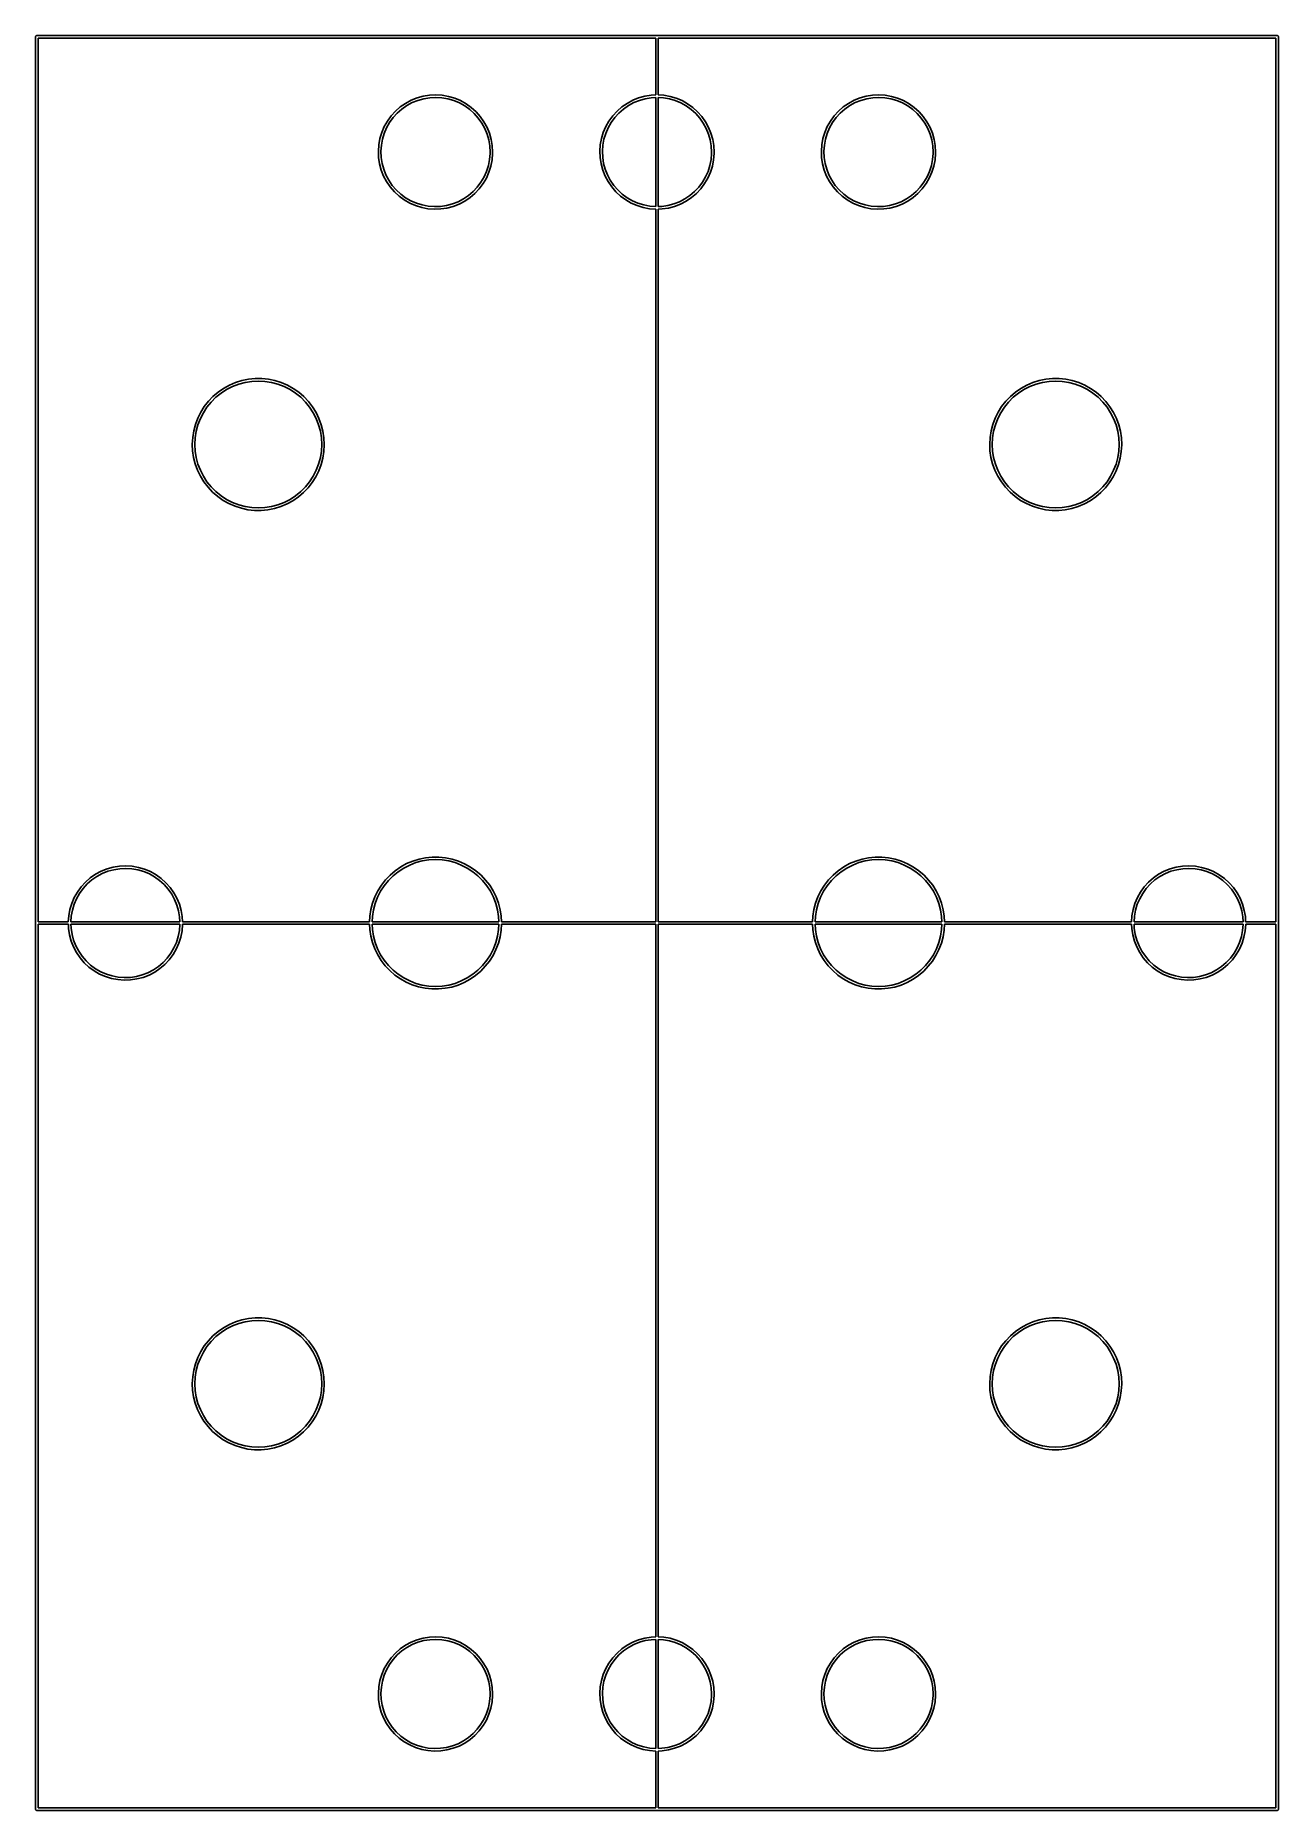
# Model space of a CAD drawing. Extents: x 5 to 75, y -100 to 0.
import ezdxf

# ---------------------------------------------------------------- set-up
doc = ezdxf.new("R2010")
doc.units = 0
doc.layers.add('BLACK', color=7, linetype='CONTINUOUS')

msp = doc.modelspace()

# ---------------------------------------------------------------- linework, layer by layer
at = {"layer": 'BLACK', "linetype": 'CONTINUOUS'}
for p, q in [((4.925, 0), (4.92672, 0.00974)), ((4.925, -100), (4.925, 0)), ((4.92614, 0.01302), (4.92781, 0.01591)), ((4.92672, 0.00974), (4.92614, 0.01302)), ((4.92781, 0.01591), (4.92952, 0.02565)), ((4.92952, 0.02565), (4.94205, 0.04058)), ((4.94205, 0.04058), (4.95179, 0.05745)), ((4.95179, 0.05745), (4.95815, 0.05977)), ((4.95815, 0.05977), (4.9625, 0.06495)), ((4.9625, 0.06495), (4.98169, 0.06834)), ((4.98169, 0.06834), (5, 0.075)), ((5, 0.075), (75, 0.075)), ((75, 0.075), (75.0097, 0.07328)), ((75.0097, 0.07328), (75.013, 0.07386)), ((75.013, 0.07386), (75.0159, 0.07219)), ((75.0159, 0.07219), (75.0257, 0.07048)), ((75.0257, 0.07048), (75.0406, 0.05795)), ((75.0406, 0.05795), (75.0575, 0.04821)), ((75.0575, 0.04821), (75.0598, 0.04185)), ((75.0598, 0.04185), (75.065, 0.0375)), ((75.065, 0.0375), (75.0683, 0.01831)), ((75.0683, 0.01831), (75.075, 0)), ((75.075, 0), (75.075, -100)), ((39.925, -0.075), (5.075, -0.075)), ((5.075, -0.075), (5.075, -49.925)), ((39.925, -3.27985), (39.925, -0.075)), ((40.075, -0.075), (40.075, -3.27838)), ((74.925, -0.075), (40.075, -0.075)), ((74.925, -49.925), (74.925, -0.075)), ((25.2436, -4.19583), (25.5145, -3.95866)), ((25.5145, -3.95866), (25.8101, -3.75318)), ((25.8862, -3.87681), (25.6039, -4.07305)), ((25.8101, -3.75318), (26.1269, -3.58193)), ((26.1887, -3.71327), (25.8862, -3.87681)), ((26.1269, -3.58193), (26.4607, -3.44706)), ((26.5075, -3.58447), (26.1887, -3.71327)), ((26.4607, -3.44706), (26.8075, -3.35023)), ((26.8386, -3.492), (26.5075, -3.58447)), ((26.8075, -3.35023), (27.1629, -3.29267)), ((27.1781, -3.43703), (26.8386, -3.492)), ((27.1629, -3.29267), (27.5225, -3.27508)), ((27.5215, -3.42023), (27.1781, -3.43703)), ((27.8647, -3.44182), (27.5215, -3.42023)), ((27.5225, -3.27508), (27.8819, -3.29769)), ((28.2033, -3.50153), (27.8647, -3.44182)), ((27.8819, -3.29769), (28.2364, -3.36021)), ((28.5331, -3.59861), (28.2033, -3.50153)), ((28.2364, -3.36021), (28.5818, -3.46186)), ((28.8501, -3.73185), (28.5331, -3.59861)), ((28.5818, -3.46186), (28.9137, -3.60139)), ((29.1503, -3.8996), (28.8501, -3.73185)), ((28.9137, -3.60139), (29.228, -3.77704)), ((29.4298, -4.09976), (29.1503, -3.8996)), ((29.228, -3.77704), (29.5208, -3.98663)), ((29.5208, -3.98663), (29.7884, -4.22755)), ((37.7436, -4.19583), (38.0145, -3.95866)), ((38.0145, -3.95866), (38.3101, -3.75318)), ((38.3862, -3.87681), (38.1039, -4.07305)), ((38.3101, -3.75318), (38.6269, -3.58193)), ((38.6887, -3.71327), (38.3862, -3.87681)), ((38.6269, -3.58193), (38.9607, -3.44706)), ((39.0075, -3.58447), (38.6887, -3.71327)), ((38.9607, -3.44706), (39.3075, -3.35023)), ((39.3386, -3.492), (39.0075, -3.58447)), ((39.3075, -3.35023), (39.6629, -3.29267)), ((39.6781, -3.43703), (39.3386, -3.492)), ((39.6629, -3.29267), (39.925, -3.27985)), ((39.925, -3.42495), (39.6781, -3.43703)), ((39.925, -9.57836), (39.925, -3.42495)), ((40.075, -3.27838), (40.3819, -3.29769)), ((40.3647, -3.44182), (40.075, -3.4236)), ((40.075, -3.4236), (40.075, -9.5743)), ((40.7033, -3.50153), (40.3647, -3.44182)), ((40.3819, -3.29769), (40.7364, -3.36021)), ((41.0331, -3.59861), (40.7033, -3.50153)), ((40.7364, -3.36021), (41.0818, -3.46186)), ((41.3501, -3.73185), (41.0331, -3.59861)), ((41.0818, -3.46186), (41.4137, -3.60139)), ((41.6503, -3.8996), (41.3501, -3.73185)), ((41.4137, -3.60139), (41.728, -3.77704)), ((41.9298, -4.09976), (41.6503, -3.8996)), ((41.728, -3.77704), (42.0208, -3.98663)), ((42.0208, -3.98663), (42.2884, -4.22755)), ((50.2436, -4.19583), (50.5145, -3.95866)), ((50.5145, -3.95866), (50.8101, -3.75318)), ((50.8862, -3.87681), (50.6039, -4.07305)), ((50.8101, -3.75318), (51.1269, -3.58193)), ((51.1887, -3.71327), (50.8862, -3.87681)), ((51.1269, -3.58193), (51.4607, -3.44706)), ((51.5075, -3.58447), (51.1887, -3.71327)), ((51.4607, -3.44706), (51.8075, -3.35023)), ((51.8386, -3.492), (51.5075, -3.58447)), ((51.8075, -3.35023), (52.1629, -3.29267)), ((52.1781, -3.43703), (51.8386, -3.492)), ((52.1629, -3.29267), (52.5225, -3.27508)), ((52.5215, -3.42023), (52.1781, -3.43703)), ((52.8647, -3.44182), (52.5215, -3.42023)), ((52.5225, -3.27508), (52.8819, -3.29769)), ((53.2033, -3.50153), (52.8647, -3.44182)), ((52.8819, -3.29769), (53.2364, -3.36021)), ((53.5331, -3.59861), (53.2033, -3.50153)), ((53.2364, -3.36021), (53.5818, -3.46186)), ((53.8501, -3.73185), (53.5331, -3.59861)), ((53.5818, -3.46186), (53.9137, -3.60139)), ((54.1503, -3.8996), (53.8501, -3.73185)), ((53.9137, -3.60139), (54.228, -3.77704)), ((54.4298, -4.09976), (54.1503, -3.8996)), ((54.228, -3.77704), (54.5208, -3.98663)), ((54.5208, -3.98663), (54.7884, -4.22755)), ((24.6113, -5.06605), (24.7892, -4.75299)), ((24.9112, -4.83162), (24.7413, -5.13059)), ((24.7892, -4.75299), (25.0008, -4.4617)), ((25.1133, -4.55345), (24.9112, -4.83162)), ((25.0008, -4.4617), (25.2436, -4.19583)), ((25.3451, -4.29953), (25.1133, -4.55345)), ((25.6039, -4.07305), (25.3451, -4.29953)), ((29.6854, -4.32984), (29.4298, -4.09976)), ((29.9137, -4.58696), (29.6854, -4.32984)), ((29.7884, -4.22755), (30.0274, -4.4968)), ((30.1119, -4.86793), (29.9137, -4.58696)), ((30.0274, -4.4968), (30.235, -4.79101)), ((30.2775, -5.16924), (30.1119, -4.86793)), ((30.235, -4.79101), (30.4084, -5.10652)), ((37.1113, -5.06605), (37.2892, -4.75299)), ((37.4112, -4.83162), (37.2413, -5.13059)), ((37.2892, -4.75299), (37.5008, -4.4617)), ((37.6133, -4.55345), (37.4112, -4.83162)), ((37.5008, -4.4617), (37.7436, -4.19583)), ((37.8451, -4.29953), (37.6133, -4.55345)), ((38.1039, -4.07305), (37.8451, -4.29953)), ((42.1854, -4.32984), (41.9298, -4.09976)), ((42.4137, -4.58696), (42.1854, -4.32984)), ((42.2884, -4.22755), (42.5274, -4.4968)), ((42.6119, -4.86793), (42.4137, -4.58696)), ((42.5274, -4.4968), (42.735, -4.79101)), ((42.7775, -5.16924), (42.6119, -4.86793)), ((42.735, -4.79101), (42.9084, -5.10652)), ((49.6113, -5.06605), (49.7892, -4.75299)), ((49.9112, -4.83162), (49.7413, -5.13059)), ((49.7892, -4.75299), (50.0008, -4.4617)), ((50.1133, -4.55345), (49.9112, -4.83162)), ((50.0008, -4.4617), (50.2436, -4.19583)), ((50.3451, -4.29953), (50.1133, -4.55345)), ((50.6039, -4.07305), (50.3451, -4.29953)), ((54.6854, -4.32984), (54.4298, -4.09976)), ((54.9137, -4.58696), (54.6854, -4.32984)), ((54.7884, -4.22755), (55.0274, -4.4968)), ((55.1119, -4.86793), (54.9137, -4.58696)), ((55.0274, -4.4968), (55.235, -4.79101)), ((55.2775, -5.16924), (55.1119, -4.86793)), ((55.235, -4.79101), (55.4084, -5.10652)), ((24.3004, -6.0958), (24.3654, -5.74167)), ((24.3654, -5.74167), (24.4695, -5.39698)), ((24.5065, -5.7758), (24.4444, -6.11399)), ((24.4695, -5.39698), (24.6113, -5.06605)), ((24.6059, -5.44663), (24.5065, -5.7758)), ((24.7413, -5.13059), (24.6059, -5.44663)), ((30.4085, -5.48714), (30.2775, -5.16924)), ((30.4084, -5.10652), (30.5456, -5.4394)), ((30.5033, -5.81766), (30.4085, -5.48714)), ((30.5607, -6.15669), (30.5033, -5.81766)), ((30.5456, -5.4394), (30.6449, -5.78551)), ((30.6449, -5.78551), (30.7049, -6.14051)), ((36.8004, -6.0958), (36.8654, -5.74167)), ((36.8654, -5.74167), (36.9695, -5.39698)), ((37.0065, -5.7758), (36.9444, -6.11399)), ((36.9695, -5.39698), (37.1113, -5.06605)), ((37.1059, -5.44663), (37.0065, -5.7758)), ((37.2413, -5.13059), (37.1059, -5.44663)), ((42.9085, -5.48714), (42.7775, -5.16924)), ((42.9084, -5.10652), (43.0456, -5.4394)), ((43.0033, -5.81766), (42.9085, -5.48714)), ((43.0607, -6.15669), (43.0033, -5.81766)), ((43.0456, -5.4394), (43.1449, -5.78551)), ((43.1449, -5.78551), (43.2049, -6.14051)), ((49.3004, -6.0958), (49.3654, -5.74167)), ((49.3654, -5.74167), (49.4695, -5.39698)), ((49.5065, -5.7758), (49.4444, -6.11399)), ((49.4695, -5.39698), (49.6113, -5.06605)), ((49.6059, -5.44663), (49.5065, -5.7758)), ((49.7413, -5.13059), (49.6059, -5.44663)), ((55.4085, -5.48714), (55.2775, -5.16924)), ((55.4084, -5.10652), (55.5456, -5.4394)), ((55.5033, -5.81766), (55.4085, -5.48714)), ((55.5607, -6.15669), (55.5033, -5.81766)), ((55.5456, -5.4394), (55.6449, -5.78551)), ((55.6449, -5.78551), (55.7049, -6.14051)), ((24.2753, -6.45497), (24.3004, -6.0958)), ((24.2754, -6.457), (24.2753, -6.45497)), ((24.2904, -6.81471), (24.2754, -6.457)), ((24.3455, -7.17051), (24.2904, -6.81471)), ((24.4444, -6.11399), (24.4205, -6.457)), ((24.4205, -6.457), (24.4349, -6.80054)), ((24.4349, -6.80054), (24.4875, -7.14034)), ((30.4831, -7.26593), (30.5499, -6.92863)), ((30.5499, -6.92863), (30.5786, -6.58599)), ((30.5798, -6.5), (30.5607, -6.15669)), ((30.5786, -6.58599), (30.5798, -6.5)), ((30.6936, -6.94883), (30.6237, -7.30202)), ((30.7237, -6.59005), (30.6936, -6.94883)), ((30.7049, -6.14051), (30.725, -6.5)), ((30.725, -6.5), (30.7237, -6.59005)), ((36.7753, -6.45497), (36.8004, -6.0958)), ((36.7754, -6.457), (36.7753, -6.45497)), ((36.7904, -6.81471), (36.7754, -6.457)), ((36.8455, -7.17051), (36.7904, -6.81471)), ((36.9444, -6.11399), (36.9205, -6.457)), ((36.9205, -6.457), (36.9349, -6.80054)), ((36.9349, -6.80054), (36.9875, -7.14034)), ((42.9831, -7.26593), (43.0499, -6.92863)), ((43.0499, -6.92863), (43.0786, -6.58599)), ((43.0798, -6.5), (43.0607, -6.15669)), ((43.0786, -6.58599), (43.0798, -6.5)), ((43.1936, -6.94883), (43.1237, -7.30202)), ((43.2237, -6.59005), (43.1936, -6.94883)), ((43.2049, -6.14051), (43.225, -6.5)), ((43.225, -6.5), (43.2237, -6.59005)), ((49.2753, -6.45497), (49.3004, -6.0958)), ((49.2754, -6.457), (49.2753, -6.45497)), ((49.2904, -6.81471), (49.2754, -6.457)), ((49.3455, -7.17051), (49.2904, -6.81471)), ((49.4444, -6.11399), (49.4205, -6.457)), ((49.4205, -6.457), (49.4349, -6.80054)), ((49.4349, -6.80054), (49.4875, -7.14034)), ((55.4831, -7.26593), (55.5499, -6.92863)), ((55.5499, -6.92863), (55.5786, -6.58599)), ((55.5798, -6.5), (55.5607, -6.15669)), ((55.5786, -6.58599), (55.5798, -6.5)), ((55.6936, -6.94883), (55.6237, -7.30202)), ((55.7237, -6.59005), (55.6936, -6.94883)), ((55.7049, -6.14051), (55.725, -6.5)), ((55.725, -6.5), (55.7237, -6.59005)), ((24.4399, -7.51797), (24.3455, -7.17051)), ((24.5724, -7.85273), (24.4399, -7.51797)), ((24.4875, -7.14034), (24.5776, -7.47215)), ((24.7415, -8.17064), (24.5724, -7.85273)), ((24.5776, -7.47215), (24.7042, -7.79185)), ((24.7042, -7.79185), (24.8656, -8.09544)), ((30.0653, -8.20436), (30.2393, -7.90779)), ((30.3684, -7.97414), (30.1862, -8.28469)), ((30.2393, -7.90779), (30.3791, -7.59367)), ((30.5148, -7.64522), (30.3684, -7.97414)), ((30.3791, -7.59367), (30.4831, -7.26593)), ((30.6237, -7.30202), (30.5148, -7.64522)), ((36.9399, -7.51797), (36.8455, -7.17051)), ((37.0724, -7.85273), (36.9399, -7.51797)), ((36.9875, -7.14034), (37.0776, -7.47215)), ((37.2415, -8.17064), (37.0724, -7.85273)), ((37.0776, -7.47215), (37.2042, -7.79185)), ((37.2042, -7.79185), (37.3656, -8.09544)), ((42.5653, -8.20436), (42.7393, -7.90779)), ((42.8684, -7.97414), (42.6862, -8.28469)), ((42.7393, -7.90779), (42.8791, -7.59367)), ((43.0148, -7.64522), (42.8684, -7.97414)), ((42.8791, -7.59367), (42.9831, -7.26593)), ((43.1237, -7.30202), (43.0148, -7.64522)), ((49.4399, -7.51797), (49.3455, -7.17051)), ((49.5724, -7.85273), (49.4399, -7.51797)), ((49.4875, -7.14034), (49.5776, -7.47215)), ((49.7415, -8.17064), (49.5724, -7.85273)), ((49.5776, -7.47215), (49.7042, -7.79185)), ((49.7042, -7.79185), (49.8656, -8.09544)), ((55.0653, -8.20436), (55.2393, -7.90779)), ((55.3684, -7.97414), (55.1862, -8.28469)), ((55.2393, -7.90779), (55.3791, -7.59367)), ((55.5148, -7.64522), (55.3684, -7.97414)), ((55.3791, -7.59367), (55.4831, -7.26593)), ((55.6237, -7.30202), (55.5148, -7.64522)), ((24.9449, -8.46772), (24.7415, -8.17064)), ((24.8656, -8.09544), (25.0599, -8.37915)), ((25.1801, -8.74027), (24.9449, -8.46772)), ((25.0599, -8.37915), (25.2845, -8.63944)), ((25.4443, -8.9849), (25.1801, -8.74027)), ((25.2845, -8.63944), (25.5368, -8.87306)), ((25.7341, -9.19857), (25.4443, -8.9849)), ((25.5368, -8.87306), (25.8136, -9.0771)), ((29.077, -9.14546), (29.3621, -8.95319)), ((29.3621, -8.95319), (29.6239, -8.73034)), ((29.724, -8.83545), (29.4498, -9.06881)), ((29.6239, -8.73034), (29.8593, -8.47969)), ((29.9705, -8.57299), (29.724, -8.83545)), ((29.8593, -8.47969), (30.0653, -8.20436)), ((30.1862, -8.28469), (29.9705, -8.57299)), ((37.4449, -8.46772), (37.2415, -8.17064)), ((37.3656, -8.09544), (37.5599, -8.37915)), ((37.6801, -8.74027), (37.4449, -8.46772)), ((37.5599, -8.37915), (37.7845, -8.63944)), ((37.9443, -8.9849), (37.6801, -8.74027)), ((37.7845, -8.63944), (38.0368, -8.87306)), ((38.2341, -9.19857), (37.9443, -8.9849)), ((38.0368, -8.87306), (38.3136, -9.0771)), ((41.577, -9.14546), (41.8621, -8.95319)), ((41.8621, -8.95319), (42.1239, -8.73034)), ((42.224, -8.83545), (41.9498, -9.06881)), ((42.1239, -8.73034), (42.3593, -8.47969)), ((42.4705, -8.57299), (42.224, -8.83545)), ((42.3593, -8.47969), (42.5653, -8.20436)), ((42.6862, -8.28469), (42.4705, -8.57299)), ((49.9449, -8.46772), (49.7415, -8.17064)), ((49.8656, -8.09544), (50.0599, -8.37915)), ((50.1801, -8.74027), (49.9449, -8.46772)), ((50.0599, -8.37915), (50.2845, -8.63944)), ((50.4443, -8.9849), (50.1801, -8.74027)), ((50.2845, -8.63944), (50.5368, -8.87306)), ((50.7341, -9.19857), (50.4443, -8.9849)), ((50.5368, -8.87306), (50.8136, -9.0771)), ((54.077, -9.14546), (54.3621, -8.95319)), ((54.3621, -8.95319), (54.6239, -8.73034)), ((54.724, -8.83545), (54.4498, -9.06881)), ((54.6239, -8.73034), (54.8593, -8.47969)), ((54.9705, -8.57299), (54.724, -8.83545)), ((54.8593, -8.47969), (55.0653, -8.20436)), ((55.1862, -8.28469), (54.9705, -8.57299)), ((26.0459, -9.37859), (25.7341, -9.19857)), ((25.8136, -9.0771), (26.1114, -9.24903)), ((26.3759, -9.52273), (26.0459, -9.37859)), ((26.1114, -9.24903), (26.4265, -9.38668)), ((26.7198, -9.6292), (26.3759, -9.52273)), ((26.4265, -9.38668), (26.7549, -9.48836)), ((27.0735, -9.69667), (26.7198, -9.6292)), ((26.7549, -9.48836), (27.0927, -9.55279)), ((27.4325, -9.72429), (27.0735, -9.69667)), ((27.0927, -9.55279), (27.4355, -9.57917)), ((27.7923, -9.71173), (27.4325, -9.72429)), ((27.4355, -9.57917), (27.7791, -9.56717)), ((27.7791, -9.56717), (28.1193, -9.51694)), ((28.1485, -9.65913), (27.7923, -9.71173)), ((28.1193, -9.51694), (28.4517, -9.42911)), ((28.4966, -9.56716), (28.1485, -9.65913)), ((28.4517, -9.42911), (28.7723, -9.30476)), ((28.8323, -9.43695), (28.4966, -9.56716)), ((28.7723, -9.30476), (29.077, -9.14546)), ((29.1513, -9.27015), (28.8323, -9.43695)), ((29.4498, -9.06881), (29.1513, -9.27015)), ((38.5459, -9.37859), (38.2341, -9.19857)), ((38.3136, -9.0771), (38.6114, -9.24903)), ((38.8759, -9.52273), (38.5459, -9.37859)), ((38.6114, -9.24903), (38.9265, -9.38668)), ((39.2198, -9.6292), (38.8759, -9.52273)), ((38.9265, -9.38668), (39.2549, -9.48836)), ((39.5735, -9.69667), (39.2198, -9.6292)), ((39.2549, -9.48836), (39.5927, -9.55279)), ((39.925, -9.72372), (39.5735, -9.69667)), ((39.5927, -9.55279), (39.925, -9.57836)), ((39.925, -49.925), (39.925, -9.72372)), ((40.075, -9.5743), (40.2791, -9.56717)), ((40.2923, -9.71173), (40.075, -9.71931)), ((40.075, -9.71931), (40.075, -49.925)), ((40.2791, -9.56717), (40.6193, -9.51694)), ((40.6485, -9.65913), (40.2923, -9.71173)), ((40.6193, -9.51694), (40.9517, -9.42911)), ((40.9966, -9.56716), (40.6485, -9.65913)), ((40.9517, -9.42911), (41.2723, -9.30476)), ((41.3323, -9.43695), (40.9966, -9.56716)), ((41.2723, -9.30476), (41.577, -9.14546)), ((41.6513, -9.27015), (41.3323, -9.43695)), ((41.9498, -9.06881), (41.6513, -9.27015)), ((51.0459, -9.37859), (50.7341, -9.19857)), ((50.8136, -9.0771), (51.1114, -9.24903)), ((51.3759, -9.52273), (51.0459, -9.37859)), ((51.1114, -9.24903), (51.4265, -9.38668)), ((51.7198, -9.6292), (51.3759, -9.52273)), ((51.4265, -9.38668), (51.7549, -9.48836)), ((52.0735, -9.69667), (51.7198, -9.6292)), ((51.7549, -9.48836), (52.0927, -9.55279)), ((52.4325, -9.72429), (52.0735, -9.69667)), ((52.0927, -9.55279), (52.4355, -9.57917)), ((52.7923, -9.71173), (52.4325, -9.72429)), ((52.4355, -9.57917), (52.7791, -9.56717)), ((52.7791, -9.56717), (53.1193, -9.51694)), ((53.1485, -9.65913), (52.7923, -9.71173)), ((53.1193, -9.51694), (53.4517, -9.42911)), ((53.4966, -9.56716), (53.1485, -9.65913)), ((53.4517, -9.42911), (53.7723, -9.30476)), ((53.8323, -9.43695), (53.4966, -9.56716)), ((53.7723, -9.30476), (54.077, -9.14546)), ((54.1513, -9.27015), (53.8323, -9.43695)), ((54.4498, -9.06881), (54.1513, -9.27015)), ((15.2272, -20.0487), (15.5371, -19.8341)), ((15.71, -19.8997), (15.3958, -20.1038)), ((15.5371, -19.8341), (15.8671, -19.652)), ((16.0439, -19.7296), (15.71, -19.8997)), ((15.8671, -19.652), (16.2138, -19.5041)), ((16.3937, -19.5953), (16.0439, -19.7296)), ((16.2138, -19.5041), (16.5736, -19.392)), ((16.7557, -19.4983), (16.3937, -19.5953)), ((16.5736, -19.392), (16.943, -19.3169)), ((17.1258, -19.4397), (16.7557, -19.4983)), ((16.943, -19.3169), (17.318, -19.2794)), ((17.5, -19.4201), (17.1258, -19.4397)), ((17.318, -19.2794), (17.695, -19.2801)), ((17.8742, -19.4397), (17.5, -19.4201)), ((17.695, -19.2801), (18.0699, -19.3188)), ((18.2443, -19.4983), (17.8742, -19.4397)), ((18.0699, -19.3188), (18.439, -19.3953)), ((18.6063, -19.5953), (18.2443, -19.4983)), ((18.439, -19.3953), (18.7984, -19.5086)), ((18.9561, -19.7296), (18.6063, -19.5953)), ((18.7984, -19.5086), (19.1446, -19.6577)), ((19.29, -19.8997), (18.9561, -19.7296)), ((19.1446, -19.6577), (19.4739, -19.841)), ((19.6042, -20.1038), (19.29, -19.8997)), ((19.4739, -19.841), (19.7831, -20.0567)), ((60.2272, -20.0487), (60.5371, -19.8341)), ((60.71, -19.8997), (60.3958, -20.1038)), ((60.5371, -19.8341), (60.8671, -19.652)), ((61.0439, -19.7296), (60.71, -19.8997)), ((60.8671, -19.652), (61.2138, -19.5041)), ((61.3937, -19.5953), (61.0439, -19.7296)), ((61.2138, -19.5041), (61.5736, -19.392)), ((61.7557, -19.4983), (61.3937, -19.5953)), ((61.5736, -19.392), (61.943, -19.3169)), ((62.1258, -19.4397), (61.7557, -19.4983)), ((61.943, -19.3169), (62.318, -19.2794)), ((62.5, -19.4201), (62.1258, -19.4397)), ((62.318, -19.2794), (62.695, -19.2801)), ((62.8742, -19.4397), (62.5, -19.4201)), ((62.695, -19.2801), (63.0699, -19.3188)), ((63.2443, -19.4983), (62.8742, -19.4397)), ((63.0699, -19.3188), (63.439, -19.3953)), ((63.6063, -19.5953), (63.2443, -19.4983)), ((63.439, -19.3953), (63.7984, -19.5086)), ((63.9561, -19.7296), (63.6063, -19.5953)), ((63.7984, -19.5086), (64.1446, -19.6577)), ((64.29, -19.8997), (63.9561, -19.7296)), ((64.1446, -19.6577), (64.4739, -19.841)), ((64.6042, -20.1038), (64.29, -19.8997)), ((64.4739, -19.841), (64.7831, -20.0567)), ((14.2484, -21.1827), (14.4487, -20.8634)), ((14.6038, -20.8958), (14.3997, -21.21)), ((14.4487, -20.8634), (14.6802, -20.566)), ((14.8396, -20.6046), (14.6038, -20.8958)), ((14.6802, -20.566), (14.9406, -20.2935)), ((15.1046, -20.3396), (14.8396, -20.6046)), ((14.9406, -20.2935), (15.2272, -20.0487)), ((15.3958, -20.1038), (15.1046, -20.3396)), ((19.8954, -20.3396), (19.6042, -20.1038)), ((19.7831, -20.0567), (20.0688, -20.3025)), ((20.1604, -20.6046), (19.8954, -20.3396)), ((20.0688, -20.3025), (20.3283, -20.5759)), ((20.3962, -20.8958), (20.1604, -20.6046)), ((20.3283, -20.5759), (20.5588, -20.8741)), ((20.6003, -21.21), (20.3962, -20.8958)), ((20.5588, -20.8741), (20.758, -21.1941)), ((59.2484, -21.1827), (59.4487, -20.8634)), ((59.6038, -20.8958), (59.3997, -21.21)), ((59.4487, -20.8634), (59.6802, -20.566)), ((59.8396, -20.6046), (59.6038, -20.8958)), ((59.6802, -20.566), (59.9406, -20.2935)), ((60.1046, -20.3396), (59.8396, -20.6046)), ((59.9406, -20.2935), (60.2272, -20.0487)), ((60.3958, -20.1038), (60.1046, -20.3396)), ((64.8954, -20.3396), (64.6042, -20.1038)), ((64.7831, -20.0567), (65.0688, -20.3025)), ((65.1604, -20.6046), (64.8954, -20.3396)), ((65.0688, -20.3025), (65.3283, -20.5759)), ((65.3962, -20.8958), (65.1604, -20.6046)), ((65.3283, -20.5759), (65.5588, -20.8741)), ((65.6003, -21.21), (65.3962, -20.8958)), ((65.5588, -20.8741), (65.758, -21.1941)), ((13.8537, -22.2383), (13.9494, -21.8737)), ((13.9494, -21.8737), (14.0814, -21.5206)), ((14.0953, -21.8937), (13.9983, -22.2557)), ((14.0814, -21.5206), (14.2484, -21.1827)), ((14.2296, -21.5439), (14.0953, -21.8937)), ((14.3997, -21.21), (14.2296, -21.5439)), ((20.7704, -21.5439), (20.6003, -21.21)), ((20.758, -21.1941), (20.9238, -21.5326)), ((20.9047, -21.8937), (20.7704, -21.5439)), ((21.0017, -22.2557), (20.9047, -21.8937)), ((20.9238, -21.5326), (21.0545, -21.8861)), ((21.0545, -21.8861), (21.1489, -22.251)), ((58.8537, -22.2383), (58.9494, -21.8737)), ((58.9494, -21.8737), (59.0814, -21.5206)), ((59.0953, -21.8937), (58.9983, -22.2557)), ((59.0814, -21.5206), (59.2484, -21.1827)), ((59.2296, -21.5439), (59.0953, -21.8937)), ((59.3997, -21.21), (59.2296, -21.5439)), ((65.7704, -21.5439), (65.6003, -21.21)), ((65.758, -21.1941), (65.9238, -21.5326)), ((65.9047, -21.8937), (65.7704, -21.5439)), ((66.0017, -22.2557), (65.9047, -21.8937)), ((65.9238, -21.5326), (66.0545, -21.8861)), ((66.0545, -21.8861), (66.1489, -22.251)), ((13.775, -22.987), (13.7954, -22.6106)), ((13.7756, -23), (13.775, -22.987)), ((13.7928, -23.3635), (13.7756, -23)), ((13.7954, -22.6106), (13.8537, -22.2383)), ((13.9397, -22.6258), (13.9201, -23)), ((13.9201, -23), (13.9397, -23.3742)), ((13.9983, -22.2557), (13.9397, -22.6258)), ((21.0603, -22.6258), (21.0017, -22.2557)), ((21.0799, -23), (21.0603, -22.6258)), ((21.0603, -23.3742), (21.0799, -23)), ((21.1489, -22.251), (21.2059, -22.6236)), ((21.2249, -23.026), (21.2032, -23.4023)), ((21.2059, -22.6236), (21.225, -23)), ((21.225, -23), (21.2249, -23.026)), ((58.775, -22.987), (58.7954, -22.6106)), ((58.7756, -23), (58.775, -22.987)), ((58.7928, -23.3635), (58.7756, -23)), ((58.7954, -22.6106), (58.8537, -22.2383)), ((58.9397, -22.6258), (58.9201, -23)), ((58.9201, -23), (58.9397, -23.3742)), ((58.9983, -22.2557), (58.9397, -22.6258)), ((66.0603, -22.6258), (66.0017, -22.2557)), ((66.0799, -23), (66.0603, -22.6258)), ((66.0603, -23.3742), (66.0799, -23)), ((66.1489, -22.251), (66.2059, -22.6236)), ((66.2249, -23.026), (66.2032, -23.4023)), ((66.2059, -22.6236), (66.225, -23)), ((66.225, -23), (66.2249, -23.026)), ((13.8485, -23.7363), (13.7928, -23.3635)), ((13.9416, -24.1015), (13.8485, -23.7363)), ((13.9397, -23.3742), (13.9983, -23.7443)), ((13.9983, -23.7443), (14.0953, -24.1063)), ((20.9047, -24.1063), (21.0017, -23.7443)), ((21.0017, -23.7443), (21.0603, -23.3742)), ((21.1436, -23.7745), (21.0467, -24.1387)), ((21.2032, -23.4023), (21.1436, -23.7745)), ((58.8485, -23.7363), (58.7928, -23.3635)), ((58.9416, -24.1015), (58.8485, -23.7363)), ((58.9397, -23.3742), (58.9983, -23.7443)), ((58.9983, -23.7443), (59.0953, -24.1063)), ((65.9047, -24.1063), (66.0017, -23.7443)), ((66.0017, -23.7443), (66.0603, -23.3742)), ((66.1436, -23.7745), (66.0467, -24.1387)), ((66.2032, -23.4023), (66.1436, -23.7745)), ((14.0711, -24.4555), (13.9416, -24.1015)), ((14.2358, -24.7945), (14.0711, -24.4555)), ((14.0953, -24.1063), (14.2296, -24.4561)), ((14.2296, -24.4561), (14.3997, -24.79)), ((14.4338, -25.1152), (14.2358, -24.7945)), ((14.3997, -24.79), (14.6038, -25.1042)), ((20.3962, -25.1042), (20.6003, -24.79)), ((20.7453, -24.8286), (20.5439, -25.1472)), ((20.6003, -24.79), (20.7704, -24.4561)), ((20.9135, -24.4913), (20.7453, -24.8286)), ((20.7704, -24.4561), (20.9047, -24.1063)), ((21.0467, -24.1387), (20.9135, -24.4913)), ((59.0711, -24.4555), (58.9416, -24.1015)), ((59.2358, -24.7945), (59.0711, -24.4555)), ((59.0953, -24.1063), (59.2296, -24.4561)), ((59.2296, -24.4561), (59.3997, -24.79)), ((59.4338, -25.1152), (59.2358, -24.7945)), ((59.3997, -24.79), (59.6038, -25.1042)), ((65.3962, -25.1042), (65.6003, -24.79)), ((65.7453, -24.8286), (65.5439, -25.1472)), ((65.6003, -24.79), (65.7704, -24.4561)), ((65.9135, -24.4913), (65.7453, -24.8286)), ((65.7704, -24.4561), (65.9047, -24.1063)), ((66.0467, -24.1387), (65.9135, -24.4913)), ((14.6633, -25.4142), (14.4338, -25.1152)), ((14.6038, -25.1042), (14.8396, -25.3954)), ((14.9218, -25.6886), (14.6633, -25.4142)), ((14.8396, -25.3954), (15.1046, -25.6604)), ((15.2067, -25.9353), (14.9218, -25.6886)), ((15.1046, -25.6604), (15.3958, -25.8962)), ((15.515, -26.1521), (15.2067, -25.9353)), ((15.3958, -25.8962), (15.71, -26.1003)), ((19.29, -26.1003), (19.6042, -25.8962)), ((19.7625, -25.9592), (19.4518, -26.1727)), ((19.6042, -25.8962), (19.8954, -25.6604)), ((20.0499, -25.7154), (19.7625, -25.9592)), ((19.8954, -25.6604), (20.1604, -25.3954)), ((20.3113, -25.4438), (20.0499, -25.7154)), ((20.1604, -25.3954), (20.3962, -25.1042)), ((20.5439, -25.1472), (20.3113, -25.4438)), ((59.6633, -25.4142), (59.4338, -25.1152)), ((59.6038, -25.1042), (59.8396, -25.3954)), ((59.9218, -25.6886), (59.6633, -25.4142)), ((59.8396, -25.3954), (60.1046, -25.6604)), ((60.2067, -25.9353), (59.9218, -25.6886)), ((60.1046, -25.6604), (60.3958, -25.8962)), ((60.515, -26.1521), (60.2067, -25.9353)), ((60.3958, -25.8962), (60.71, -26.1003)), ((64.29, -26.1003), (64.6042, -25.8962)), ((64.7625, -25.9592), (64.4518, -26.1727)), ((64.6042, -25.8962), (64.8954, -25.6604)), ((65.0499, -25.7154), (64.7625, -25.9592)), ((64.8954, -25.6604), (65.1604, -25.3954)), ((65.3113, -25.4438), (65.0499, -25.7154)), ((65.1604, -25.3954), (65.3962, -25.1042)), ((65.5439, -25.1472), (65.3113, -25.4438)), ((15.8437, -26.3365), (15.515, -26.1521)), ((15.71, -26.1003), (16.0439, -26.2704)), ((16.1894, -26.4868), (15.8437, -26.3365)), ((16.0439, -26.2704), (16.3937, -26.4047)), ((16.5485, -26.6014), (16.1894, -26.4868)), ((16.3937, -26.4047), (16.7557, -26.5017)), ((16.9173, -26.6791), (16.5485, -26.6014)), ((16.7557, -26.5017), (17.1258, -26.5603)), ((17.2921, -26.7192), (16.9173, -26.6791)), ((17.1258, -26.5603), (17.5, -26.5799)), ((17.669, -26.7212), (17.2921, -26.7192)), ((17.5, -26.5799), (17.8742, -26.5603)), ((18.0442, -26.685), (17.669, -26.7212)), ((17.8742, -26.5603), (18.2443, -26.5017)), ((18.4138, -26.6112), (18.0442, -26.685)), ((18.2443, -26.5017), (18.6063, -26.4047)), ((18.774, -26.5004), (18.4138, -26.6112)), ((18.6063, -26.4047), (18.9561, -26.2704)), ((19.1212, -26.3537), (18.774, -26.5004)), ((18.9561, -26.2704), (19.29, -26.1003)), ((19.4518, -26.1727), (19.1212, -26.3537)), ((60.8437, -26.3365), (60.515, -26.1521)), ((60.71, -26.1003), (61.0439, -26.2704)), ((61.1894, -26.4868), (60.8437, -26.3365)), ((61.0439, -26.2704), (61.3937, -26.4047)), ((61.5485, -26.6014), (61.1894, -26.4868)), ((61.3937, -26.4047), (61.7557, -26.5017)), ((61.9173, -26.6791), (61.5485, -26.6014)), ((61.7557, -26.5017), (62.1258, -26.5603)), ((62.2921, -26.7192), (61.9173, -26.6791)), ((62.1258, -26.5603), (62.5, -26.5799)), ((62.669, -26.7212), (62.2921, -26.7192)), ((62.5, -26.5799), (62.8742, -26.5603)), ((63.0442, -26.685), (62.669, -26.7212)), ((62.8742, -26.5603), (63.2443, -26.5017)), ((63.4138, -26.6112), (63.0442, -26.685)), ((63.2443, -26.5017), (63.6063, -26.4047)), ((63.774, -26.5004), (63.4138, -26.6112)), ((63.6063, -26.4047), (63.9561, -26.2704)), ((64.1212, -26.3537), (63.774, -26.5004)), ((63.9561, -26.2704), (64.29, -26.1003)), ((64.4518, -26.1727), (64.1212, -26.3537)), ((8.62686, -47.0819), (8.96069, -46.9471)), ((8.96069, -46.9471), (9.30748, -46.8502)), ((9.33865, -46.992), (9.00747, -47.0845)), ((9.30748, -46.8502), (9.6629, -46.7927)), ((9.67807, -46.937), (9.33865, -46.992)), ((9.6629, -46.7927), (10.0225, -46.7751)), ((10.0215, -46.9202), (9.67807, -46.937)), ((10.3647, -46.9418), (10.0215, -46.9202)), ((10.0225, -46.7751), (10.3819, -46.7977)), ((10.7033, -47.0015), (10.3647, -46.9418)), ((10.3819, -46.7977), (10.7364, -46.8602)), ((11.0331, -47.0986), (10.7033, -47.0015)), ((10.7364, -46.8602), (11.0818, -46.9619)), ((11.0818, -46.9619), (11.4137, -47.1014)), ((24.9406, -47.2935), (25.2272, -47.0487)), ((25.2272, -47.0487), (25.5371, -46.8342)), ((25.71, -46.8997), (25.3958, -47.1038)), ((25.5371, -46.8342), (25.8671, -46.652)), ((26.0439, -46.7296), (25.71, -46.8997)), ((25.8671, -46.652), (26.2138, -46.5041)), ((26.3937, -46.5953), (26.0439, -46.7296)), ((26.2138, -46.5041), (26.5736, -46.392)), ((26.7557, -46.4983), (26.3937, -46.5953)), ((26.5736, -46.392), (26.943, -46.3169)), ((27.1258, -46.4397), (26.7557, -46.4983)), ((26.943, -46.3169), (27.318, -46.2794)), ((27.5, -46.4201), (27.1258, -46.4397)), ((27.318, -46.2794), (27.695, -46.2801)), ((27.8742, -46.4397), (27.5, -46.4201)), ((27.695, -46.2801), (28.0699, -46.3188)), ((28.2443, -46.4983), (27.8742, -46.4397)), ((28.0699, -46.3188), (28.439, -46.3953)), ((28.6063, -46.5953), (28.2443, -46.4983)), ((28.439, -46.3953), (28.7984, -46.5086)), ((28.9561, -46.7296), (28.6063, -46.5953)), ((28.7984, -46.5086), (29.1446, -46.6577)), ((29.29, -46.8997), (28.9561, -46.7296)), ((29.1446, -46.6577), (29.4739, -46.841)), ((29.6042, -47.1038), (29.29, -46.8997)), ((29.4739, -46.841), (29.7831, -47.0567)), ((29.7831, -47.0567), (30.0688, -47.3025)), ((49.9406, -47.2935), (50.2272, -47.0487)), ((50.2272, -47.0487), (50.5371, -46.8342)), ((50.71, -46.8997), (50.3958, -47.1038)), ((50.5371, -46.8342), (50.8671, -46.652)), ((51.0439, -46.7296), (50.71, -46.8997)), ((50.8671, -46.652), (51.2138, -46.5041)), ((51.3937, -46.5953), (51.0439, -46.7296)), ((51.2138, -46.5041), (51.5736, -46.392)), ((51.7557, -46.4983), (51.3937, -46.5953)), ((51.5736, -46.392), (51.943, -46.3169)), ((52.1258, -46.4397), (51.7557, -46.4983)), ((51.943, -46.3169), (52.318, -46.2794)), ((52.5, -46.4201), (52.1258, -46.4397)), ((52.318, -46.2794), (52.695, -46.2801)), ((52.8742, -46.4397), (52.5, -46.4201)), ((52.695, -46.2801), (53.0699, -46.3188)), ((53.2443, -46.4983), (52.8742, -46.4397)), ((53.0699, -46.3188), (53.439, -46.3953)), ((53.6063, -46.5953), (53.2443, -46.4983)), ((53.439, -46.3953), (53.7984, -46.5086)), ((53.9561, -46.7296), (53.6063, -46.5953)), ((53.7984, -46.5086), (54.1446, -46.6577)), ((54.29, -46.8997), (53.9561, -46.7296)), ((54.1446, -46.6577), (54.4739, -46.841)), ((54.6042, -47.1038), (54.29, -46.8997)), ((54.4739, -46.841), (54.7831, -47.0567)), ((54.7831, -47.0567), (55.0688, -47.3025)), ((68.6269, -47.0819), (68.9607, -46.9471)), ((68.9607, -46.9471), (69.3075, -46.8502)), ((69.3386, -46.992), (69.0075, -47.0845)), ((69.3075, -46.8502), (69.6629, -46.7927)), ((69.6781, -46.937), (69.3386, -46.992)), ((69.6629, -46.7927), (70.0225, -46.7751)), ((70.0215, -46.9202), (69.6781, -46.937)), ((70.3647, -46.9418), (70.0215, -46.9202)), ((70.0225, -46.7751), (70.3819, -46.7977)), ((70.7033, -47.0015), (70.3647, -46.9418)), ((70.3819, -46.7977), (70.7364, -46.8602)), ((71.0331, -47.0986), (70.7033, -47.0015)), ((70.7364, -46.8602), (71.0818, -46.9619)), ((71.0818, -46.9619), (71.4137, -47.1014)), ((7.28917, -48.253), (7.5008, -47.9617)), ((7.61329, -48.0534), (7.41118, -48.3316)), ((7.5008, -47.9617), (7.74359, -47.6958)), ((7.84514, -47.7995), (7.61329, -48.0534)), ((7.74359, -47.6958), (8.01449, -47.4587)), ((8.10386, -47.573), (7.84514, -47.7995)), ((8.01449, -47.4587), (8.31015, -47.2532)), ((8.38621, -47.3768), (8.10386, -47.573)), ((8.31015, -47.2532), (8.62686, -47.0819)), ((8.68867, -47.2133), (8.38621, -47.3768)), ((9.00747, -47.0845), (8.68867, -47.2133)), ((11.3501, -47.2319), (11.0331, -47.0986)), ((11.6503, -47.3996), (11.3501, -47.2319)), ((11.4137, -47.1014), (11.728, -47.277)), ((11.9298, -47.5998), (11.6503, -47.3996)), ((11.728, -47.277), (12.0208, -47.4866)), ((12.1854, -47.8298), (11.9298, -47.5998)), ((12.0208, -47.4866), (12.2884, -47.7276)), ((12.4137, -48.087), (12.1854, -47.8298)), ((12.2884, -47.7276), (12.5274, -47.9968)), ((12.5274, -47.9968), (12.735, -48.291)), ((24.2484, -48.1827), (24.4487, -47.8634)), ((24.6038, -47.8958), (24.3997, -48.21)), ((24.4487, -47.8634), (24.6802, -47.566)), ((24.8396, -47.6046), (24.6038, -47.8958)), ((24.6802, -47.566), (24.9406, -47.2935)), ((25.1046, -47.3396), (24.8396, -47.6046)), ((25.3958, -47.1038), (25.1046, -47.3396)), ((29.8954, -47.3396), (29.6042, -47.1038)), ((30.1604, -47.6046), (29.8954, -47.3396)), ((30.0688, -47.3025), (30.3283, -47.5759)), ((30.3962, -47.8958), (30.1604, -47.6046)), ((30.3283, -47.5759), (30.5588, -47.8741)), ((30.6003, -48.21), (30.3962, -47.8958)), ((30.5588, -47.8741), (30.758, -48.1941)), ((49.2484, -48.1827), (49.4487, -47.8634)), ((49.6038, -47.8958), (49.3997, -48.21)), ((49.4487, -47.8634), (49.6802, -47.566)), ((49.8396, -47.6046), (49.6038, -47.8958)), ((49.6802, -47.566), (49.9406, -47.2935)), ((50.1046, -47.3396), (49.8396, -47.6046)), ((50.3958, -47.1038), (50.1046, -47.3396)), ((54.8954, -47.3396), (54.6042, -47.1038)), ((55.1604, -47.6046), (54.8954, -47.3396)), ((55.0688, -47.3025), (55.3283, -47.5759)), ((55.3962, -47.8958), (55.1604, -47.6046)), ((55.3283, -47.5759), (55.5588, -47.8741)), ((55.6003, -48.21), (55.3962, -47.8958)), ((55.5588, -47.8741), (55.758, -48.1941)), ((67.2892, -48.253), (67.5008, -47.9617)), ((67.6133, -48.0534), (67.4112, -48.3316)), ((67.5008, -47.9617), (67.7436, -47.6958)), ((67.8451, -47.7995), (67.6133, -48.0534)), ((67.7436, -47.6958), (68.0145, -47.4587)), ((68.1039, -47.573), (67.8451, -47.7995)), ((68.0145, -47.4587), (68.3101, -47.2532)), ((68.3862, -47.3768), (68.1039, -47.573)), ((68.3101, -47.2532), (68.6269, -47.0819)), ((68.6887, -47.2133), (68.3862, -47.3768)), ((69.0075, -47.0845), (68.6887, -47.2133)), ((71.3501, -47.2319), (71.0331, -47.0986)), ((71.6503, -47.3996), (71.3501, -47.2319)), ((71.4137, -47.1014), (71.728, -47.277)), ((71.9298, -47.5998), (71.6503, -47.3996)), ((71.728, -47.277), (72.0208, -47.4866)), ((72.1854, -47.8298), (71.9298, -47.5998)), ((72.0208, -47.4866), (72.2884, -47.7276)), ((72.4137, -48.087), (72.1854, -47.8298)), ((72.2884, -47.7276), (72.5274, -47.9968)), ((72.5274, -47.9968), (72.735, -48.291)), ((6.86543, -49.2417), (6.96949, -48.897)), ((6.96949, -48.897), (7.11133, -48.5661)), ((7.10589, -48.9466), (7.00651, -49.2758)), ((7.24135, -48.6306), (7.10589, -48.9466)), ((7.11133, -48.5661), (7.28917, -48.253)), ((7.41118, -48.3316), (7.24135, -48.6306)), ((12.6119, -48.3679), (12.4137, -48.087)), ((12.7775, -48.6692), (12.6119, -48.3679)), ((12.735, -48.291), (12.9084, -48.6065)), ((12.9085, -48.9871), (12.7775, -48.6692)), ((12.9084, -48.6065), (13.0456, -48.9394)), ((13.0033, -49.3177), (12.9085, -48.9871)), ((13.0456, -48.9394), (13.1449, -49.2855)), ((23.8537, -49.2383), (23.9494, -48.8737)), ((23.9494, -48.8737), (24.0814, -48.5206)), ((24.0953, -48.8937), (23.9983, -49.2557)), ((24.0814, -48.5206), (24.2484, -48.1827)), ((24.2296, -48.5439), (24.0953, -48.8937)), ((24.3997, -48.21), (24.2296, -48.5439)), ((30.7704, -48.5439), (30.6003, -48.21)), ((30.758, -48.1941), (30.9238, -48.5326)), ((30.9047, -48.8937), (30.7704, -48.5439)), ((31.0017, -49.2557), (30.9047, -48.8937)), ((30.9238, -48.5326), (31.0545, -48.8861)), ((31.0545, -48.8861), (31.1489, -49.251)), ((48.8537, -49.2383), (48.9494, -48.8737)), ((48.9494, -48.8737), (49.0814, -48.5206)), ((49.0953, -48.8937), (48.9983, -49.2557)), ((49.0814, -48.5206), (49.2484, -48.1827)), ((49.2296, -48.5439), (49.0953, -48.8937)), ((49.3997, -48.21), (49.2296, -48.5439)), ((55.7704, -48.5439), (55.6003, -48.21)), ((55.758, -48.1941), (55.9238, -48.5326)), ((55.9047, -48.8937), (55.7704, -48.5439)), ((56.0017, -49.2557), (55.9047, -48.8937)), ((55.9238, -48.5326), (56.0545, -48.8861)), ((56.0545, -48.8861), (56.1489, -49.251)), ((66.8654, -49.2417), (66.9695, -48.897)), ((66.9695, -48.897), (67.1113, -48.5661)), ((67.1059, -48.9466), (67.0065, -49.2758)), ((67.2413, -48.6306), (67.1059, -48.9466)), ((67.1113, -48.5661), (67.2892, -48.253)), ((67.4112, -48.3316), (67.2413, -48.6306)), ((72.6119, -48.3679), (72.4137, -48.087)), ((72.7775, -48.6692), (72.6119, -48.3679)), ((72.735, -48.291), (72.9084, -48.6065)), ((72.9085, -48.9871), (72.7775, -48.6692)), ((72.9084, -48.6065), (73.0456, -48.9394)), ((73.0033, -49.3177), (72.9085, -48.9871)), ((73.0456, -48.9394), (73.1449, -49.2855)), ((5.075, -49.925), (6.77741, -49.925)), ((6.78034, -50.075), (5.075, -50.075)), ((5.075, -50.075), (5.075, -99.925)), ((6.77741, -49.925), (6.80043, -49.5958)), ((6.79039, -50.3147), (6.78034, -50.075)), ((6.80043, -49.5958), (6.86543, -49.2417)), ((6.94444, -49.614), (6.92269, -49.925)), ((6.92269, -49.925), (13.0757, -49.925)), ((6.9254, -50.075), (6.93485, -50.3005)), ((13.0788, -50.075), (6.9254, -50.075)), ((7.00651, -49.2758), (6.94444, -49.614)), ((13.0607, -49.6567), (13.0033, -49.3177)), ((13.0757, -49.925), (13.0607, -49.6567)), ((13.0786, -50.086), (13.0788, -50.075)), ((13.1449, -49.2855), (13.2049, -49.6405)), ((13.2049, -49.6405), (13.2208, -49.925)), ((13.2208, -49.925), (23.7784, -49.925)), ((13.224, -50.075), (13.2237, -50.09)), ((23.7792, -50.075), (13.224, -50.075)), ((23.7784, -49.925), (23.7954, -49.6106)), ((23.7928, -50.3635), (23.7792, -50.075)), ((23.7954, -49.6106), (23.8537, -49.2383)), ((23.9397, -49.6258), (23.924, -49.925)), ((23.924, -49.925), (31.076, -49.925)), ((23.924, -50.075), (23.9397, -50.3742)), ((31.076, -50.075), (23.924, -50.075)), ((23.9983, -49.2557), (23.9397, -49.6258)), ((31.0603, -49.6258), (31.0017, -49.2557)), ((31.076, -49.925), (31.0603, -49.6258)), ((31.0603, -50.3742), (31.076, -50.075)), ((31.1489, -49.251), (31.2059, -49.6236)), ((31.2221, -50.075), (31.2032, -50.4023)), ((31.2059, -49.6236), (31.2212, -49.925)), ((31.2212, -49.925), (39.925, -49.925)), ((39.925, -50.075), (31.2221, -50.075)), ((39.925, -90.2798), (39.925, -50.075)), ((40.075, -49.925), (48.7784, -49.925)), ((48.7792, -50.075), (40.075, -50.075)), ((40.075, -50.075), (40.075, -90.2784)), ((48.7784, -49.925), (48.7954, -49.6106)), ((48.7928, -50.3635), (48.7792, -50.075)), ((48.7954, -49.6106), (48.8537, -49.2383)), ((48.9397, -49.6258), (48.924, -49.925)), ((48.924, -49.925), (56.076, -49.925)), ((48.924, -50.075), (48.9397, -50.3742)), ((56.076, -50.075), (48.924, -50.075)), ((48.9983, -49.2557), (48.9397, -49.6258)), ((56.0603, -49.6258), (56.0017, -49.2557)), ((56.076, -49.925), (56.0603, -49.6258)), ((56.0603, -50.3742), (56.076, -50.075)), ((56.1489, -49.251), (56.2059, -49.6236)), ((56.2221, -50.075), (56.2032, -50.4023)), ((56.2059, -49.6236), (56.2212, -49.925)), ((56.2212, -49.925), (66.7774, -49.925)), ((66.7803, -50.075), (56.2221, -50.075)), ((66.7774, -49.925), (66.8004, -49.5958)), ((66.7904, -50.3147), (66.7803, -50.075)), ((66.8004, -49.5958), (66.8654, -49.2417)), ((66.9444, -49.614), (66.9227, -49.925)), ((66.9227, -49.925), (73.0757, -49.925)), ((66.9254, -50.075), (66.9349, -50.3005)), ((73.0788, -50.075), (66.9254, -50.075)), ((67.0065, -49.2758), (66.9444, -49.614)), ((73.0607, -49.6567), (73.0033, -49.3177)), ((73.0757, -49.925), (73.0607, -49.6567)), ((73.0786, -50.086), (73.0788, -50.075)), ((73.1449, -49.2855), (73.2049, -49.6405)), ((73.2049, -49.6405), (73.2208, -49.925)), ((73.2208, -49.925), (74.925, -49.925)), ((73.224, -50.075), (73.2237, -50.09)), ((74.925, -50.075), (73.224, -50.075)), ((74.925, -99.925), (74.925, -50.075)), ((6.84547, -50.6705), (6.79039, -50.3147)), ((6.93987, -51.018), (6.84547, -50.6705)), ((6.93485, -50.3005), (6.98746, -50.6403)), ((7.07242, -51.3527), (6.93987, -51.018)), ((6.98746, -50.6403), (7.07761, -50.9721)), ((7.07761, -50.9721), (7.20419, -51.2918)), ((12.8791, -51.0937), (12.9831, -50.7659)), ((12.9831, -50.7659), (13.0499, -50.4286)), ((13.1237, -50.802), (13.0148, -51.1452)), ((13.0499, -50.4286), (13.0786, -50.086)), ((13.1936, -50.4488), (13.1237, -50.802)), ((13.2237, -50.09), (13.1936, -50.4488)), ((23.8485, -50.7363), (23.7928, -50.3635)), ((23.9416, -51.1015), (23.8485, -50.7363)), ((23.9397, -50.3742), (23.9983, -50.7443)), ((23.9983, -50.7443), (24.0953, -51.1063)), ((30.9047, -51.1063), (31.0017, -50.7443)), ((31.0017, -50.7443), (31.0603, -50.3742)), ((31.1436, -50.7745), (31.0467, -51.1387)), ((31.2032, -50.4023), (31.1436, -50.7745)), ((48.8485, -50.7363), (48.7928, -50.3635)), ((48.9416, -51.1015), (48.8485, -50.7363)), ((48.9397, -50.3742), (48.9983, -50.7443)), ((48.9983, -50.7443), (49.0953, -51.1063)), ((55.9047, -51.1063), (56.0017, -50.7443)), ((56.0017, -50.7443), (56.0603, -50.3742)), ((56.1436, -50.7745), (56.0467, -51.1387)), ((56.2032, -50.4023), (56.1436, -50.7745)), ((66.8455, -50.6705), (66.7904, -50.3147)), ((66.9399, -51.018), (66.8455, -50.6705)), ((66.9349, -50.3005), (66.9875, -50.6403)), ((67.0724, -51.3527), (66.9399, -51.018)), ((66.9875, -50.6403), (67.0776, -50.9721)), ((67.0776, -50.9721), (67.2042, -51.2918)), ((72.8791, -51.0937), (72.9831, -50.7659)), ((72.9831, -50.7659), (73.0499, -50.4286)), ((73.1237, -50.802), (73.0148, -51.1452)), ((73.0499, -50.4286), (73.0786, -50.086)), ((73.1936, -50.4488), (73.1237, -50.802)), ((73.2237, -50.09), (73.1936, -50.4488)), ((7.24145, -51.6706), (7.07242, -51.3527)), ((7.20419, -51.2918), (7.36561, -51.5954)), ((7.44487, -51.9677), (7.24145, -51.6706)), ((7.36561, -51.5954), (7.55987, -51.8792)), ((7.68013, -52.2403), (7.44487, -51.9677)), ((7.55987, -51.8792), (7.78454, -52.1394)), ((12.1239, -52.2303), (12.3593, -51.9797)), ((12.4705, -52.073), (12.224, -52.3355)), ((12.3593, -51.9797), (12.5653, -51.7044)), ((12.6862, -51.7847), (12.4705, -52.073)), ((12.5653, -51.7044), (12.7393, -51.4078)), ((12.8684, -51.4741), (12.6862, -51.7847)), ((12.7393, -51.4078), (12.8791, -51.0937)), ((13.0148, -51.1452), (12.8684, -51.4741)), ((24.0711, -51.4555), (23.9416, -51.1015)), ((24.2358, -51.7945), (24.0711, -51.4555)), ((24.0953, -51.1063), (24.2296, -51.4561)), ((24.2296, -51.4561), (24.3997, -51.79)), ((24.4338, -52.1152), (24.2358, -51.7945)), ((24.3997, -51.79), (24.6038, -52.1042)), ((30.3962, -52.1042), (30.6003, -51.79)), ((30.7453, -51.8286), (30.5439, -52.1472)), ((30.6003, -51.79), (30.7704, -51.4561)), ((30.9135, -51.4913), (30.7453, -51.8286)), ((30.7704, -51.4561), (30.9047, -51.1063)), ((31.0467, -51.1387), (30.9135, -51.4913)), ((49.0711, -51.4555), (48.9416, -51.1015)), ((49.2358, -51.7945), (49.0711, -51.4555)), ((49.0953, -51.1063), (49.2296, -51.4561)), ((49.2296, -51.4561), (49.3997, -51.79)), ((49.4338, -52.1152), (49.2358, -51.7945)), ((49.3997, -51.79), (49.6038, -52.1042)), ((55.3962, -52.1042), (55.6003, -51.79)), ((55.7453, -51.8286), (55.5439, -52.1472)), ((55.6003, -51.79), (55.7704, -51.4561)), ((55.9135, -51.4913), (55.7453, -51.8286)), ((55.7704, -51.4561), (55.9047, -51.1063)), ((56.0467, -51.1387), (55.9135, -51.4913)), ((67.2415, -51.6706), (67.0724, -51.3527)), ((67.2042, -51.2918), (67.3656, -51.5954)), ((67.4449, -51.9677), (67.2415, -51.6706)), ((67.3656, -51.5954), (67.5599, -51.8792)), ((67.6801, -52.2403), (67.4449, -51.9677)), ((67.5599, -51.8792), (67.7845, -52.1394)), ((72.1239, -52.2303), (72.3593, -51.9797)), ((72.4705, -52.073), (72.224, -52.3355)), ((72.3593, -51.9797), (72.5653, -51.7044)), ((72.6862, -51.7847), (72.4705, -52.073)), ((72.5653, -51.7044), (72.7393, -51.4078)), ((72.8684, -51.4741), (72.6862, -51.7847)), ((72.7393, -51.4078), (72.8791, -51.0937)), ((73.0148, -51.1452), (72.8684, -51.4741)), ((7.94431, -52.4849), (7.68013, -52.2403)), ((7.78454, -52.1394), (8.03683, -52.3731)), ((8.23411, -52.6986), (7.94431, -52.4849)), ((8.03683, -52.3731), (8.31359, -52.5771)), ((8.54592, -52.8786), (8.23411, -52.6986)), ((8.31359, -52.5771), (8.61137, -52.749)), ((8.87585, -53.0227), (8.54592, -52.8786)), ((8.61137, -52.749), (8.92645, -52.8867)), ((9.2198, -53.1292), (8.87585, -53.0227)), ((8.92645, -52.8867), (9.25492, -52.9884)), ((9.25492, -52.9884), (9.59267, -53.0528)), ((9.59267, -53.0528), (9.9355, -53.0792)), ((9.9355, -53.0792), (10.2791, -53.0672)), ((10.2791, -53.0672), (10.6193, -53.0169)), ((10.6193, -53.0169), (10.9517, -52.9291)), ((10.9966, -53.0672), (10.6485, -53.1591)), ((10.9517, -52.9291), (11.2723, -52.8048)), ((11.3323, -52.937), (10.9966, -53.0672)), ((11.2723, -52.8048), (11.577, -52.6455)), ((11.6513, -52.7701), (11.3323, -52.937)), ((11.577, -52.6455), (11.8621, -52.4532)), ((11.9498, -52.5688), (11.6513, -52.7701)), ((11.8621, -52.4532), (12.1239, -52.2303)), ((12.224, -52.3355), (11.9498, -52.5688)), ((24.6633, -52.4142), (24.4338, -52.1152)), ((24.6038, -52.1042), (24.8396, -52.3954)), ((24.9218, -52.6886), (24.6633, -52.4142)), ((24.8396, -52.3954), (25.1046, -52.6604)), ((25.2067, -52.9353), (24.9218, -52.6886)), ((25.1046, -52.6604), (25.3958, -52.8962)), ((25.515, -53.1521), (25.2067, -52.9353)), ((25.3958, -52.8962), (25.71, -53.1003)), ((29.29, -53.1003), (29.6042, -52.8962)), ((29.7625, -52.9592), (29.4518, -53.1727)), ((29.6042, -52.8962), (29.8954, -52.6604)), ((30.0499, -52.7154), (29.7625, -52.9592)), ((29.8954, -52.6604), (30.1604, -52.3954)), ((30.3113, -52.4438), (30.0499, -52.7154)), ((30.1604, -52.3954), (30.3962, -52.1042)), ((30.5439, -52.1472), (30.3113, -52.4438)), ((49.6633, -52.4142), (49.4338, -52.1152)), ((49.6038, -52.1042), (49.8396, -52.3954)), ((49.9218, -52.6886), (49.6633, -52.4142)), ((49.8396, -52.3954), (50.1046, -52.6604)), ((50.2067, -52.9353), (49.9218, -52.6886)), ((50.1046, -52.6604), (50.3958, -52.8962)), ((50.515, -53.1521), (50.2067, -52.9353)), ((50.3958, -52.8962), (50.71, -53.1003)), ((54.29, -53.1003), (54.6042, -52.8962)), ((54.7625, -52.9592), (54.4518, -53.1727)), ((54.6042, -52.8962), (54.8954, -52.6604)), ((55.0499, -52.7154), (54.7625, -52.9592)), ((54.8954, -52.6604), (55.1604, -52.3954)), ((55.3113, -52.4438), (55.0499, -52.7154)), ((55.1604, -52.3954), (55.3962, -52.1042)), ((55.5439, -52.1472), (55.3113, -52.4438)), ((67.9443, -52.4849), (67.6801, -52.2403)), ((67.7845, -52.1394), (68.0368, -52.3731)), ((68.2341, -52.6986), (67.9443, -52.4849)), ((68.0368, -52.3731), (68.3136, -52.5771)), ((68.5459, -52.8786), (68.2341, -52.6986)), ((68.3136, -52.5771), (68.6114, -52.749)), ((68.8759, -53.0227), (68.5459, -52.8786)), ((68.6114, -52.749), (68.9265, -52.8867)), ((69.2198, -53.1292), (68.8759, -53.0227)), ((68.9265, -52.8867), (69.2549, -52.9884)), ((69.2549, -52.9884), (69.5927, -53.0528)), ((69.5927, -53.0528), (69.9355, -53.0792)), ((69.9355, -53.0792), (70.2791, -53.0672)), ((70.2791, -53.0672), (70.6193, -53.0169)), ((70.6193, -53.0169), (70.9517, -52.9291)), ((70.9966, -53.0672), (70.6485, -53.1591)), ((70.9517, -52.9291), (71.2723, -52.8048)), ((71.3323, -52.937), (70.9966, -53.0672)), ((71.2723, -52.8048), (71.577, -52.6455)), ((71.6513, -52.7701), (71.3323, -52.937)), ((71.577, -52.6455), (71.8621, -52.4532)), ((71.9498, -52.5688), (71.6513, -52.7701)), ((71.8621, -52.4532), (72.1239, -52.2303)), ((72.224, -52.3355), (71.9498, -52.5688)), ((9.57347, -53.1967), (9.2198, -53.1292)), ((9.93246, -53.2243), (9.57347, -53.1967)), ((10.2923, -53.2117), (9.93246, -53.2243)), ((10.6485, -53.1591), (10.2923, -53.2117)), ((25.8437, -53.3365), (25.515, -53.1521)), ((25.71, -53.1003), (26.0439, -53.2704)), ((26.1894, -53.4868), (25.8437, -53.3365)), ((26.0439, -53.2704), (26.3937, -53.4047)), ((26.5485, -53.6014), (26.1894, -53.4868)), ((26.3937, -53.4047), (26.7557, -53.5017)), ((26.9173, -53.6791), (26.5485, -53.6014)), ((26.7557, -53.5017), (27.1258, -53.5603)), ((27.2921, -53.7192), (26.9173, -53.6791)), ((27.1258, -53.5603), (27.5, -53.5799)), ((27.669, -53.7212), (27.2921, -53.7192)), ((27.5, -53.5799), (27.8742, -53.5603)), ((28.0442, -53.685), (27.669, -53.7212)), ((27.8742, -53.5603), (28.2443, -53.5017)), ((28.4138, -53.6112), (28.0442, -53.685)), ((28.2443, -53.5017), (28.6063, -53.4047)), ((28.774, -53.5004), (28.4138, -53.6112)), ((28.6063, -53.4047), (28.9561, -53.2704)), ((29.1212, -53.3537), (28.774, -53.5004)), ((28.9561, -53.2704), (29.29, -53.1003)), ((29.4518, -53.1727), (29.1212, -53.3537)), ((50.8437, -53.3365), (50.515, -53.1521)), ((50.71, -53.1003), (51.0439, -53.2704)), ((51.1894, -53.4868), (50.8437, -53.3365)), ((51.0439, -53.2704), (51.3937, -53.4047)), ((51.5485, -53.6014), (51.1894, -53.4868)), ((51.3937, -53.4047), (51.7557, -53.5017)), ((51.9173, -53.6791), (51.5485, -53.6014)), ((51.7557, -53.5017), (52.1258, -53.5603)), ((52.2921, -53.7192), (51.9173, -53.6791)), ((52.1258, -53.5603), (52.5, -53.5799)), ((52.669, -53.7212), (52.2921, -53.7192)), ((52.5, -53.5799), (52.8742, -53.5603)), ((53.0442, -53.685), (52.669, -53.7212)), ((52.8742, -53.5603), (53.2443, -53.5017)), ((53.4138, -53.6112), (53.0442, -53.685)), ((53.2443, -53.5017), (53.6063, -53.4047)), ((53.774, -53.5004), (53.4138, -53.6112)), ((53.6063, -53.4047), (53.9561, -53.2704)), ((54.1212, -53.3537), (53.774, -53.5004)), ((53.9561, -53.2704), (54.29, -53.1003)), ((54.4518, -53.1727), (54.1212, -53.3537)), ((69.5735, -53.1967), (69.2198, -53.1292)), ((69.9325, -53.2243), (69.5735, -53.1967)), ((70.2923, -53.2117), (69.9325, -53.2243)), ((70.6485, -53.1591), (70.2923, -53.2117)), ((14.9406, -73.2935), (15.2272, -73.0487)), ((15.3958, -73.1038), (15.1046, -73.3396)), ((15.2272, -73.0487), (15.5371, -72.8341)), ((15.71, -72.8997), (15.3958, -73.1038)), ((15.5371, -72.8341), (15.8671, -72.652)), ((16.0439, -72.7296), (15.71, -72.8997)), ((15.8671, -72.652), (16.2138, -72.5041)), ((16.3937, -72.5953), (16.0439, -72.7296)), ((16.2138, -72.5041), (16.5736, -72.392)), ((16.7557, -72.4983), (16.3937, -72.5953)), ((16.5736, -72.392), (16.943, -72.3169)), ((17.1258, -72.4397), (16.7557, -72.4983)), ((16.943, -72.3169), (17.318, -72.2794)), ((17.5, -72.4201), (17.1258, -72.4397)), ((17.318, -72.2794), (17.695, -72.2801)), ((17.8742, -72.4397), (17.5, -72.4201)), ((17.695, -72.2801), (18.0699, -72.3188)), ((18.2443, -72.4983), (17.8742, -72.4397)), ((18.0699, -72.3188), (18.439, -72.3953)), ((18.6063, -72.5953), (18.2443, -72.4983)), ((18.439, -72.3953), (18.7984, -72.5086)), ((18.9561, -72.7296), (18.6063, -72.5953)), ((18.7984, -72.5086), (19.1446, -72.6577)), ((19.29, -72.8997), (18.9561, -72.7296)), ((19.1446, -72.6577), (19.4739, -72.841)), ((19.6042, -73.1038), (19.29, -72.8997)), ((19.4739, -72.841), (19.7831, -73.0567)), ((19.8954, -73.3396), (19.6042, -73.1038)), ((19.7831, -73.0567), (20.0688, -73.3025)), ((59.9406, -73.2935), (60.2272, -73.0487)), ((60.3958, -73.1038), (60.1046, -73.3396)), ((60.2272, -73.0487), (60.5371, -72.8341)), ((60.71, -72.8997), (60.3958, -73.1038)), ((60.5371, -72.8341), (60.8671, -72.652)), ((61.0439, -72.7296), (60.71, -72.8997)), ((60.8671, -72.652), (61.2138, -72.5041)), ((61.3937, -72.5953), (61.0439, -72.7296)), ((61.2138, -72.5041), (61.5736, -72.392)), ((61.7557, -72.4983), (61.3937, -72.5953)), ((61.5736, -72.392), (61.943, -72.3169)), ((62.1258, -72.4397), (61.7557, -72.4983)), ((61.943, -72.3169), (62.318, -72.2794)), ((62.5, -72.4201), (62.1258, -72.4397)), ((62.318, -72.2794), (62.695, -72.2801)), ((62.8742, -72.4397), (62.5, -72.4201)), ((62.695, -72.2801), (63.0699, -72.3188)), ((63.2443, -72.4983), (62.8742, -72.4397)), ((63.0699, -72.3188), (63.439, -72.3953)), ((63.6063, -72.5953), (63.2443, -72.4983)), ((63.439, -72.3953), (63.7984, -72.5086)), ((63.9561, -72.7296), (63.6063, -72.5953)), ((63.7984, -72.5086), (64.1446, -72.6577)), ((64.29, -72.8997), (63.9561, -72.7296)), ((64.1446, -72.6577), (64.4739, -72.841)), ((64.6042, -73.1038), (64.29, -72.8997)), ((64.4739, -72.841), (64.7831, -73.0567)), ((64.8954, -73.3396), (64.6042, -73.1038)), ((64.7831, -73.0567), (65.0688, -73.3025)), ((14.2484, -74.1827), (14.4487, -73.8634)), ((14.6038, -73.8958), (14.3997, -74.21)), ((14.4487, -73.8634), (14.6802, -73.566)), ((14.8396, -73.6046), (14.6038, -73.8958)), ((14.6802, -73.566), (14.9406, -73.2935)), ((15.1046, -73.3396), (14.8396, -73.6046)), ((20.1604, -73.6046), (19.8954, -73.3396)), ((20.0688, -73.3025), (20.3283, -73.5759)), ((20.3962, -73.8958), (20.1604, -73.6046)), ((20.3283, -73.5759), (20.5588, -73.8741)), ((20.6003, -74.21), (20.3962, -73.8958)), ((20.5588, -73.8741), (20.758, -74.1941)), ((59.2484, -74.1827), (59.4487, -73.8634)), ((59.6038, -73.8958), (59.3997, -74.21)), ((59.4487, -73.8634), (59.6802, -73.566)), ((59.8396, -73.6046), (59.6038, -73.8958)), ((59.6802, -73.566), (59.9406, -73.2935)), ((60.1046, -73.3396), (59.8396, -73.6046)), ((65.1604, -73.6046), (64.8954, -73.3396)), ((65.0688, -73.3025), (65.3283, -73.5759)), ((65.3962, -73.8958), (65.1604, -73.6046)), ((65.3283, -73.5759), (65.5588, -73.8741)), ((65.6003, -74.21), (65.3962, -73.8958)), ((65.5588, -73.8741), (65.758, -74.1941)), ((13.8537, -75.2383), (13.9494, -74.8737)), ((13.9494, -74.8737), (14.0814, -74.5206)), ((14.0953, -74.8937), (13.9983, -75.2557)), ((14.0814, -74.5206), (14.2484, -74.1827)), ((14.2296, -74.5439), (14.0953, -74.8937)), ((14.3997, -74.21), (14.2296, -74.5439)), ((20.7704, -74.5439), (20.6003, -74.21)), ((20.758, -74.1941), (20.9238, -74.5326)), ((20.9047, -74.8937), (20.7704, -74.5439)), ((21.0017, -75.2557), (20.9047, -74.8937)), ((20.9238, -74.5326), (21.0545, -74.8861)), ((21.0545, -74.8861), (21.1489, -75.251)), ((58.8537, -75.2383), (58.9494, -74.8737)), ((58.9494, -74.8737), (59.0814, -74.5206)), ((59.0953, -74.8937), (58.9983, -75.2557)), ((59.0814, -74.5206), (59.2484, -74.1827)), ((59.2296, -74.5439), (59.0953, -74.8937)), ((59.3997, -74.21), (59.2296, -74.5439)), ((65.7704, -74.5439), (65.6003, -74.21)), ((65.758, -74.1941), (65.9238, -74.5326)), ((65.9047, -74.8937), (65.7704, -74.5439)), ((66.0017, -75.2557), (65.9047, -74.8937)), ((65.9238, -74.5326), (66.0545, -74.8861)), ((66.0545, -74.8861), (66.1489, -75.251)), ((13.775, -75.987), (13.7954, -75.6106)), ((13.7756, -76), (13.775, -75.987)), ((13.7928, -76.3635), (13.7756, -76)), ((13.7954, -75.6106), (13.8537, -75.2383)), ((13.9397, -75.6258), (13.9201, -76)), ((13.9201, -76), (13.9397, -76.3742)), ((13.9983, -75.2557), (13.9397, -75.6258)), ((21.0603, -75.6258), (21.0017, -75.2557)), ((21.0799, -76), (21.0603, -75.6258)), ((21.0603, -76.3742), (21.0799, -76)), ((21.1489, -75.251), (21.2059, -75.6236)), ((21.2249, -76.026), (21.2032, -76.4023)), ((21.2059, -75.6236), (21.225, -76)), ((21.225, -76), (21.2249, -76.026)), ((58.775, -75.987), (58.7954, -75.6106)), ((58.7756, -76), (58.775, -75.987)), ((58.7928, -76.3635), (58.7756, -76)), ((58.7954, -75.6106), (58.8537, -75.2383)), ((58.9397, -75.6258), (58.9201, -76)), ((58.9201, -76), (58.9397, -76.3742)), ((58.9983, -75.2557), (58.9397, -75.6258)), ((66.0603, -75.6258), (66.0017, -75.2557)), ((66.0799, -76), (66.0603, -75.6258)), ((66.0603, -76.3742), (66.0799, -76)), ((66.1489, -75.251), (66.2059, -75.6236)), ((66.2249, -76.026), (66.2032, -76.4023)), ((66.2059, -75.6236), (66.225, -76)), ((66.225, -76), (66.2249, -76.026)), ((13.8485, -76.7363), (13.7928, -76.3635)), ((13.9416, -77.1015), (13.8485, -76.7363)), ((13.9397, -76.3742), (13.9983, -76.7443)), ((14.0711, -77.4555), (13.9416, -77.1015)), ((13.9983, -76.7443), (14.0953, -77.1063)), ((14.0953, -77.1063), (14.2296, -77.4561)), ((20.7704, -77.4561), (20.9047, -77.1063)), ((20.9047, -77.1063), (21.0017, -76.7443)), ((21.0017, -76.7443), (21.0603, -76.3742)), ((21.1436, -76.7745), (21.0467, -77.1387)), ((21.2032, -76.4023), (21.1436, -76.7745)), ((58.8485, -76.7363), (58.7928, -76.3635)), ((58.9416, -77.1015), (58.8485, -76.7363)), ((58.9397, -76.3742), (58.9983, -76.7443)), ((59.0711, -77.4555), (58.9416, -77.1015)), ((58.9983, -76.7443), (59.0953, -77.1063)), ((59.0953, -77.1063), (59.2296, -77.4561)), ((65.7704, -77.4561), (65.9047, -77.1063)), ((65.9047, -77.1063), (66.0017, -76.7443)), ((66.0017, -76.7443), (66.0603, -76.3742)), ((66.1436, -76.7745), (66.0467, -77.1387)), ((66.2032, -76.4023), (66.1436, -76.7745)), ((14.2358, -77.7945), (14.0711, -77.4555)), ((14.2296, -77.4561), (14.3997, -77.79)), ((14.4338, -78.1152), (14.2358, -77.7945)), ((14.3997, -77.79), (14.6038, -78.1042)), ((14.6633, -78.4142), (14.4338, -78.1152)), ((14.6038, -78.1042), (14.8396, -78.3954)), ((20.1604, -78.3954), (20.3962, -78.1042)), ((20.3962, -78.1042), (20.6003, -77.79)), ((20.7453, -77.8286), (20.5439, -78.1472)), ((20.6003, -77.79), (20.7704, -77.4561)), ((20.9135, -77.4913), (20.7453, -77.8286)), ((21.0467, -77.1387), (20.9135, -77.4913)), ((59.2358, -77.7945), (59.0711, -77.4555)), ((59.2296, -77.4561), (59.3997, -77.79)), ((59.4338, -78.1152), (59.2358, -77.7945)), ((59.3997, -77.79), (59.6038, -78.1042)), ((59.6633, -78.4142), (59.4338, -78.1152)), ((59.6038, -78.1042), (59.8396, -78.3954)), ((65.1604, -78.3954), (65.3962, -78.1042)), ((65.3962, -78.1042), (65.6003, -77.79)), ((65.7453, -77.8286), (65.5439, -78.1472)), ((65.6003, -77.79), (65.7704, -77.4561)), ((65.9135, -77.4913), (65.7453, -77.8286)), ((66.0467, -77.1387), (65.9135, -77.4913)), ((14.9218, -78.6886), (14.6633, -78.4142)), ((14.8396, -78.3954), (15.1046, -78.6604)), ((15.2067, -78.9353), (14.9218, -78.6886)), ((15.1046, -78.6604), (15.3958, -78.8962)), ((15.515, -79.1521), (15.2067, -78.9353)), ((15.3958, -78.8962), (15.71, -79.1003)), ((15.71, -79.1003), (16.0439, -79.2704)), ((18.9561, -79.2704), (19.29, -79.1003)), ((19.29, -79.1003), (19.6042, -78.8962)), ((19.7625, -78.9592), (19.4518, -79.1727)), ((19.6042, -78.8962), (19.8954, -78.6604)), ((20.0499, -78.7154), (19.7625, -78.9592)), ((19.8954, -78.6604), (20.1604, -78.3954)), ((20.3113, -78.4438), (20.0499, -78.7154)), ((20.5439, -78.1472), (20.3113, -78.4438)), ((59.9218, -78.6886), (59.6633, -78.4142)), ((59.8396, -78.3954), (60.1046, -78.6604)), ((60.2067, -78.9353), (59.9218, -78.6886)), ((60.1046, -78.6604), (60.3958, -78.8962)), ((60.515, -79.1521), (60.2067, -78.9353)), ((60.3958, -78.8962), (60.71, -79.1003)), ((60.71, -79.1003), (61.0439, -79.2704)), ((63.9561, -79.2704), (64.29, -79.1003)), ((64.29, -79.1003), (64.6042, -78.8962)), ((64.7625, -78.9592), (64.4518, -79.1727)), ((64.6042, -78.8962), (64.8954, -78.6604)), ((65.0499, -78.7154), (64.7625, -78.9592)), ((64.8954, -78.6604), (65.1604, -78.3954)), ((65.3113, -78.4438), (65.0499, -78.7154)), ((65.5439, -78.1472), (65.3113, -78.4438)), ((15.8437, -79.3365), (15.515, -79.1521)), ((16.1894, -79.4868), (15.8437, -79.3365)), ((16.0439, -79.2704), (16.3937, -79.4047)), ((16.5485, -79.6014), (16.1894, -79.4868)), ((16.3937, -79.4047), (16.7557, -79.5017)), ((16.9173, -79.6791), (16.5485, -79.6014)), ((16.7557, -79.5017), (17.1258, -79.5603)), ((17.2921, -79.7192), (16.9173, -79.6791)), ((17.1258, -79.5603), (17.5, -79.5799)), ((17.669, -79.7212), (17.2921, -79.7192)), ((17.5, -79.5799), (17.8742, -79.5603)), ((18.0442, -79.685), (17.669, -79.7212)), ((17.8742, -79.5603), (18.2443, -79.5017)), ((18.4138, -79.6112), (18.0442, -79.685)), ((18.2443, -79.5017), (18.6063, -79.4047)), ((18.774, -79.5004), (18.4138, -79.6112)), ((18.6063, -79.4047), (18.9561, -79.2704)), ((19.1212, -79.3537), (18.774, -79.5004)), ((19.4518, -79.1727), (19.1212, -79.3537)), ((60.8437, -79.3365), (60.515, -79.1521)), ((61.1894, -79.4868), (60.8437, -79.3365)), ((61.0439, -79.2704), (61.3937, -79.4047)), ((61.5485, -79.6014), (61.1894, -79.4868)), ((61.3937, -79.4047), (61.7557, -79.5017)), ((61.9173, -79.6791), (61.5485, -79.6014)), ((61.7557, -79.5017), (62.1258, -79.5603)), ((62.2921, -79.7192), (61.9173, -79.6791)), ((62.1258, -79.5603), (62.5, -79.5799)), ((62.669, -79.7212), (62.2921, -79.7192)), ((62.5, -79.5799), (62.8742, -79.5603)), ((63.0442, -79.685), (62.669, -79.7212)), ((62.8742, -79.5603), (63.2443, -79.5017)), ((63.4138, -79.6112), (63.0442, -79.685)), ((63.2443, -79.5017), (63.6063, -79.4047)), ((63.774, -79.5004), (63.4138, -79.6112)), ((63.6063, -79.4047), (63.9561, -79.2704)), ((64.1212, -79.3537), (63.774, -79.5004)), ((64.4518, -79.1727), (64.1212, -79.3537)), ((25.2436, -91.1958), (25.5145, -90.9587)), ((25.6039, -91.073), (25.3451, -91.2995)), ((25.5145, -90.9587), (25.8101, -90.7532)), ((25.8862, -90.8768), (25.6039, -91.073)), ((25.8101, -90.7532), (26.1269, -90.5819)), ((26.1887, -90.7133), (25.8862, -90.8768)), ((26.1269, -90.5819), (26.4607, -90.4471)), ((26.5075, -90.5845), (26.1887, -90.7133)), ((26.4607, -90.4471), (26.8075, -90.3502)), ((26.8386, -90.492), (26.5075, -90.5845)), ((26.8075, -90.3502), (27.1629, -90.2927)), ((27.1781, -90.437), (26.8386, -90.492)), ((27.1629, -90.2927), (27.5225, -90.2751)), ((27.5215, -90.4202), (27.1781, -90.437)), ((27.8647, -90.4418), (27.5215, -90.4202)), ((27.5225, -90.2751), (27.8819, -90.2977)), ((28.2033, -90.5015), (27.8647, -90.4418)), ((27.8819, -90.2977), (28.2364, -90.3602)), ((28.5331, -90.5986), (28.2033, -90.5015)), ((28.2364, -90.3602), (28.5818, -90.4619)), ((28.8501, -90.7319), (28.5331, -90.5986)), ((28.5818, -90.4619), (28.9137, -90.6014)), ((29.1503, -90.8996), (28.8501, -90.7319)), ((28.9137, -90.6014), (29.228, -90.777)), ((29.4298, -91.0998), (29.1503, -90.8996)), ((29.228, -90.777), (29.5208, -90.9866)), ((29.6854, -91.3298), (29.4298, -91.0998)), ((29.5208, -90.9866), (29.7884, -91.2276)), ((37.7436, -91.1958), (38.0145, -90.9587)), ((38.1039, -91.073), (37.8451, -91.2995)), ((38.0145, -90.9587), (38.3101, -90.7532)), ((38.3862, -90.8768), (38.1039, -91.073)), ((38.3101, -90.7532), (38.6269, -90.5819)), ((38.6887, -90.7133), (38.3862, -90.8768)), ((38.6269, -90.5819), (38.9607, -90.4471)), ((39.0075, -90.5845), (38.6887, -90.7133)), ((38.9607, -90.4471), (39.3075, -90.3502)), ((39.3386, -90.492), (39.0075, -90.5845)), ((39.3075, -90.3502), (39.6629, -90.2927)), ((39.6781, -90.437), (39.3386, -90.492)), ((39.6629, -90.2927), (39.925, -90.2798)), ((39.925, -90.4249), (39.6781, -90.437)), ((39.925, -96.5784), (39.925, -90.4249)), ((40.075, -90.2784), (40.3819, -90.2977)), ((40.3647, -90.4418), (40.075, -90.4236)), ((40.075, -90.4236), (40.075, -96.5743)), ((40.7033, -90.5015), (40.3647, -90.4418)), ((40.3819, -90.2977), (40.7364, -90.3602)), ((41.0331, -90.5986), (40.7033, -90.5015)), ((40.7364, -90.3602), (41.0818, -90.4619)), ((41.3501, -90.7319), (41.0331, -90.5986)), ((41.0818, -90.4619), (41.4137, -90.6014)), ((41.6503, -90.8996), (41.3501, -90.7319)), ((41.4137, -90.6014), (41.728, -90.777)), ((41.9298, -91.0998), (41.6503, -90.8996)), ((41.728, -90.777), (42.0208, -90.9866)), ((42.1854, -91.3298), (41.9298, -91.0998)), ((42.0208, -90.9866), (42.2884, -91.2276)), ((50.2436, -91.1958), (50.5145, -90.9587)), ((50.6039, -91.073), (50.3451, -91.2995)), ((50.5145, -90.9587), (50.8101, -90.7532)), ((50.8862, -90.8768), (50.6039, -91.073)), ((50.8101, -90.7532), (51.1269, -90.5819)), ((51.1887, -90.7133), (50.8862, -90.8768)), ((51.1269, -90.5819), (51.4607, -90.4471)), ((51.5075, -90.5845), (51.1887, -90.7133)), ((51.4607, -90.4471), (51.8075, -90.3502)), ((51.8386, -90.492), (51.5075, -90.5845)), ((51.8075, -90.3502), (52.1629, -90.2927)), ((52.1781, -90.437), (51.8386, -90.492)), ((52.1629, -90.2927), (52.5225, -90.2751)), ((52.5215, -90.4202), (52.1781, -90.437)), ((52.8647, -90.4418), (52.5215, -90.4202)), ((52.5225, -90.2751), (52.8819, -90.2977)), ((53.2033, -90.5015), (52.8647, -90.4418)), ((52.8819, -90.2977), (53.2364, -90.3602)), ((53.5331, -90.5986), (53.2033, -90.5015)), ((53.2364, -90.3602), (53.5818, -90.4619)), ((53.8501, -90.7319), (53.5331, -90.5986)), ((53.5818, -90.4619), (53.9137, -90.6014)), ((54.1503, -90.8996), (53.8501, -90.7319)), ((53.9137, -90.6014), (54.228, -90.777)), ((54.4298, -91.0998), (54.1503, -90.8996)), ((54.228, -90.777), (54.5208, -90.9866)), ((54.6854, -91.3298), (54.4298, -91.0998)), ((54.5208, -90.9866), (54.7884, -91.2276)), ((24.4695, -92.397), (24.6113, -92.0661)), ((24.7413, -92.1306), (24.6059, -92.4466)), ((24.6113, -92.0661), (24.7892, -91.753)), ((24.9112, -91.8316), (24.7413, -92.1306)), ((24.7892, -91.753), (25.0008, -91.4617)), ((25.1133, -91.5534), (24.9112, -91.8316)), ((25.0008, -91.4617), (25.2436, -91.1958)), ((25.3451, -91.2995), (25.1133, -91.5534)), ((29.9137, -91.587), (29.6854, -91.3298)), ((29.7884, -91.2276), (30.0274, -91.4968)), ((30.1119, -91.8679), (29.9137, -91.587)), ((30.0274, -91.4968), (30.235, -91.791)), ((30.2775, -92.1692), (30.1119, -91.8679)), ((30.235, -91.791), (30.4084, -92.1065)), ((30.4084, -92.1065), (30.5456, -92.4394)), ((36.9695, -92.397), (37.1113, -92.0661)), ((37.2413, -92.1306), (37.1059, -92.4466)), ((37.1113, -92.0661), (37.2892, -91.753)), ((37.4112, -91.8316), (37.2413, -92.1306)), ((37.2892, -91.753), (37.5008, -91.4617)), ((37.6133, -91.5534), (37.4112, -91.8316)), ((37.5008, -91.4617), (37.7436, -91.1958)), ((37.8451, -91.2995), (37.6133, -91.5534)), ((42.4137, -91.587), (42.1854, -91.3298)), ((42.2884, -91.2276), (42.5274, -91.4968)), ((42.6119, -91.8679), (42.4137, -91.587)), ((42.5274, -91.4968), (42.735, -91.791)), ((42.7775, -92.1692), (42.6119, -91.8679)), ((42.735, -91.791), (42.9084, -92.1065)), ((42.9084, -92.1065), (43.0456, -92.4394)), ((49.4695, -92.397), (49.6113, -92.0661)), ((49.7413, -92.1306), (49.6059, -92.4466)), ((49.6113, -92.0661), (49.7892, -91.753)), ((49.9112, -91.8316), (49.7413, -92.1306)), ((49.7892, -91.753), (50.0008, -91.4617)), ((50.1133, -91.5534), (49.9112, -91.8316)), ((50.0008, -91.4617), (50.2436, -91.1958)), ((50.3451, -91.2995), (50.1133, -91.5534)), ((54.9137, -91.587), (54.6854, -91.3298)), ((54.7884, -91.2276), (55.0274, -91.4968)), ((55.1119, -91.8679), (54.9137, -91.587)), ((55.0274, -91.4968), (55.235, -91.791)), ((55.2775, -92.1692), (55.1119, -91.8679)), ((55.235, -91.791), (55.4084, -92.1065)), ((55.4084, -92.1065), (55.5456, -92.4394)), ((24.2753, -93.455), (24.3004, -93.0958)), ((24.3004, -93.0958), (24.3654, -92.7417)), ((24.3654, -92.7417), (24.4695, -92.397)), ((24.4444, -93.114), (24.4205, -93.457)), ((24.5065, -92.7758), (24.4444, -93.114)), ((24.6059, -92.4466), (24.5065, -92.7758)), ((30.4085, -92.4871), (30.2775, -92.1692)), ((30.5033, -92.8177), (30.4085, -92.4871)), ((30.5607, -93.1567), (30.5033, -92.8177)), ((30.5456, -92.4394), (30.6449, -92.7855)), ((30.6449, -92.7855), (30.7049, -93.1405)), ((36.7753, -93.455), (36.8004, -93.0958)), ((36.8004, -93.0958), (36.8654, -92.7417)), ((36.8654, -92.7417), (36.9695, -92.397)), ((36.9444, -93.114), (36.9205, -93.457)), ((37.0065, -92.7758), (36.9444, -93.114)), ((37.1059, -92.4466), (37.0065, -92.7758)), ((42.9085, -92.4871), (42.7775, -92.1692)), ((43.0033, -92.8177), (42.9085, -92.4871)), ((43.0607, -93.1567), (43.0033, -92.8177)), ((43.0456, -92.4394), (43.1449, -92.7855)), ((43.1449, -92.7855), (43.2049, -93.1405)), ((49.2753, -93.455), (49.3004, -93.0958)), ((49.3004, -93.0958), (49.3654, -92.7417)), ((49.3654, -92.7417), (49.4695, -92.397)), ((49.4444, -93.114), (49.4205, -93.457)), ((49.5065, -92.7758), (49.4444, -93.114)), ((49.6059, -92.4466), (49.5065, -92.7758)), ((55.4085, -92.4871), (55.2775, -92.1692)), ((55.5033, -92.8177), (55.4085, -92.4871)), ((55.5607, -93.1567), (55.5033, -92.8177)), ((55.5456, -92.4394), (55.6449, -92.7855)), ((55.6449, -92.7855), (55.7049, -93.1405)), ((24.2754, -93.457), (24.2753, -93.455)), ((24.2904, -93.8147), (24.2754, -93.457)), ((24.3455, -94.1705), (24.2904, -93.8147)), ((24.4205, -93.457), (24.4349, -93.8005)), ((24.4349, -93.8005), (24.4875, -94.1403)), ((24.4875, -94.1403), (24.5776, -94.4721)), ((30.4831, -94.2659), (30.5499, -93.9286)), ((30.5499, -93.9286), (30.5786, -93.586)), ((30.5798, -93.5), (30.5607, -93.1567)), ((30.5786, -93.586), (30.5798, -93.5)), ((30.6936, -93.9488), (30.6237, -94.302)), ((30.7237, -93.59), (30.6936, -93.9488)), ((30.7049, -93.1405), (30.725, -93.5)), ((30.725, -93.5), (30.7237, -93.59)), ((36.7754, -93.457), (36.7753, -93.455)), ((36.7904, -93.8147), (36.7754, -93.457)), ((36.8455, -94.1705), (36.7904, -93.8147)), ((36.9205, -93.457), (36.9349, -93.8005)), ((36.9349, -93.8005), (36.9875, -94.1403)), ((36.9875, -94.1403), (37.0776, -94.4721)), ((42.9831, -94.2659), (43.0499, -93.9286)), ((43.0499, -93.9286), (43.0786, -93.586)), ((43.0798, -93.5), (43.0607, -93.1567)), ((43.0786, -93.586), (43.0798, -93.5)), ((43.1936, -93.9488), (43.1237, -94.302)), ((43.2237, -93.59), (43.1936, -93.9488)), ((43.2049, -93.1405), (43.225, -93.5)), ((43.225, -93.5), (43.2237, -93.59)), ((49.2754, -93.457), (49.2753, -93.455)), ((49.2904, -93.8147), (49.2754, -93.457)), ((49.3455, -94.1705), (49.2904, -93.8147)), ((49.4205, -93.457), (49.4349, -93.8005)), ((49.4349, -93.8005), (49.4875, -94.1403)), ((49.4875, -94.1403), (49.5776, -94.4721)), ((55.4831, -94.2659), (55.5499, -93.9286)), ((55.5499, -93.9286), (55.5786, -93.586)), ((55.5798, -93.5), (55.5607, -93.1567)), ((55.5786, -93.586), (55.5798, -93.5)), ((55.6936, -93.9488), (55.6237, -94.302)), ((55.7237, -93.59), (55.6936, -93.9488)), ((55.7049, -93.1405), (55.725, -93.5)), ((55.725, -93.5), (55.7237, -93.59)), ((24.4399, -94.518), (24.3455, -94.1705)), ((24.5724, -94.8527), (24.4399, -94.518)), ((24.7415, -95.1706), (24.5724, -94.8527)), ((24.5776, -94.4721), (24.7042, -94.7918)), ((24.7042, -94.7918), (24.8656, -95.0954)), ((24.8656, -95.0954), (25.0599, -95.3792)), ((30.0653, -95.2044), (30.2393, -94.9078)), ((30.3684, -94.9741), (30.1862, -95.2847)), ((30.2393, -94.9078), (30.3791, -94.5937)), ((30.5148, -94.6452), (30.3684, -94.9741)), ((30.3791, -94.5937), (30.4831, -94.2659)), ((30.6237, -94.302), (30.5148, -94.6452)), ((36.9399, -94.518), (36.8455, -94.1705)), ((37.0724, -94.8527), (36.9399, -94.518)), ((37.2415, -95.1706), (37.0724, -94.8527)), ((37.0776, -94.4721), (37.2042, -94.7918)), ((37.2042, -94.7918), (37.3656, -95.0954)), ((37.3656, -95.0954), (37.5599, -95.3792)), ((42.5653, -95.2044), (42.7393, -94.9078)), ((42.8684, -94.9741), (42.6862, -95.2847)), ((42.7393, -94.9078), (42.8791, -94.5937)), ((43.0148, -94.6452), (42.8684, -94.9741)), ((42.8791, -94.5937), (42.9831, -94.2659)), ((43.1237, -94.302), (43.0148, -94.6452)), ((49.4399, -94.518), (49.3455, -94.1705)), ((49.5724, -94.8527), (49.4399, -94.518)), ((49.7415, -95.1706), (49.5724, -94.8527)), ((49.5776, -94.4721), (49.7042, -94.7918)), ((49.7042, -94.7918), (49.8656, -95.0954)), ((49.8656, -95.0954), (50.0599, -95.3792)), ((55.0653, -95.2044), (55.2393, -94.9078)), ((55.3684, -94.9741), (55.1862, -95.2847)), ((55.2393, -94.9078), (55.3791, -94.5937)), ((55.5148, -94.6452), (55.3684, -94.9741)), ((55.3791, -94.5937), (55.4831, -94.2659)), ((55.6237, -94.302), (55.5148, -94.6452)), ((24.9449, -95.4677), (24.7415, -95.1706)), ((25.1801, -95.7403), (24.9449, -95.4677)), ((25.0599, -95.3792), (25.2845, -95.6394)), ((25.4443, -95.9849), (25.1801, -95.7403)), ((25.2845, -95.6394), (25.5368, -95.8731)), ((25.7341, -96.1986), (25.4443, -95.9849)), ((25.5368, -95.8731), (25.8136, -96.0771)), ((25.8136, -96.0771), (26.1114, -96.249)), ((29.077, -96.1455), (29.3621, -95.9532)), ((29.4498, -96.0688), (29.1513, -96.2701)), ((29.3621, -95.9532), (29.6239, -95.7303)), ((29.724, -95.8355), (29.4498, -96.0688)), ((29.6239, -95.7303), (29.8593, -95.4797)), ((29.9705, -95.573), (29.724, -95.8355)), ((29.8593, -95.4797), (30.0653, -95.2044)), ((30.1862, -95.2847), (29.9705, -95.573)), ((37.4449, -95.4677), (37.2415, -95.1706)), ((37.6801, -95.7403), (37.4449, -95.4677)), ((37.5599, -95.3792), (37.7845, -95.6394)), ((37.9443, -95.9849), (37.6801, -95.7403)), ((37.7845, -95.6394), (38.0368, -95.8731)), ((38.2341, -96.1986), (37.9443, -95.9849)), ((38.0368, -95.8731), (38.3136, -96.0771)), ((38.3136, -96.0771), (38.6114, -96.249)), ((41.577, -96.1455), (41.8621, -95.9532)), ((41.9498, -96.0688), (41.6513, -96.2701)), ((41.8621, -95.9532), (42.1239, -95.7303)), ((42.224, -95.8355), (41.9498, -96.0688)), ((42.1239, -95.7303), (42.3593, -95.4797)), ((42.4705, -95.573), (42.224, -95.8355)), ((42.3593, -95.4797), (42.5653, -95.2044)), ((42.6862, -95.2847), (42.4705, -95.573)), ((49.9449, -95.4677), (49.7415, -95.1706)), ((50.1801, -95.7403), (49.9449, -95.4677)), ((50.0599, -95.3792), (50.2845, -95.6394)), ((50.4443, -95.9849), (50.1801, -95.7403)), ((50.2845, -95.6394), (50.5368, -95.8731)), ((50.7341, -96.1986), (50.4443, -95.9849)), ((50.5368, -95.8731), (50.8136, -96.0771)), ((50.8136, -96.0771), (51.1114, -96.249)), ((54.077, -96.1455), (54.3621, -95.9532)), ((54.4498, -96.0688), (54.1513, -96.2701)), ((54.3621, -95.9532), (54.6239, -95.7303)), ((54.724, -95.8355), (54.4498, -96.0688)), ((54.6239, -95.7303), (54.8593, -95.4797)), ((54.9705, -95.573), (54.724, -95.8355)), ((54.8593, -95.4797), (55.0653, -95.2044)), ((55.1862, -95.2847), (54.9705, -95.573)), ((26.0459, -96.3786), (25.7341, -96.1986)), ((26.3759, -96.5227), (26.0459, -96.3786)), ((26.1114, -96.249), (26.4265, -96.3867)), ((26.7198, -96.6292), (26.3759, -96.5227)), ((26.4265, -96.3867), (26.7549, -96.4884)), ((27.0735, -96.6967), (26.7198, -96.6292)), ((26.7549, -96.4884), (27.0927, -96.5528)), ((27.4325, -96.7243), (27.0735, -96.6967)), ((27.0927, -96.5528), (27.4355, -96.5792)), ((27.7923, -96.7117), (27.4325, -96.7243)), ((27.4355, -96.5792), (27.7791, -96.5672)), ((27.7791, -96.5672), (28.1193, -96.5169)), ((28.1485, -96.6591), (27.7923, -96.7117)), ((28.1193, -96.5169), (28.4517, -96.4291)), ((28.4966, -96.5672), (28.1485, -96.6591)), ((28.4517, -96.4291), (28.7723, -96.3048)), ((28.8323, -96.437), (28.4966, -96.5672)), ((28.7723, -96.3048), (29.077, -96.1455)), ((29.1513, -96.2701), (28.8323, -96.437)), ((38.5459, -96.3786), (38.2341, -96.1986)), ((38.8759, -96.5227), (38.5459, -96.3786)), ((38.6114, -96.249), (38.9265, -96.3867)), ((39.2198, -96.6292), (38.8759, -96.5227)), ((38.9265, -96.3867), (39.2549, -96.4884)), ((39.5735, -96.6967), (39.2198, -96.6292)), ((39.2549, -96.4884), (39.5927, -96.5528)), ((39.925, -96.7237), (39.5735, -96.6967)), ((39.5927, -96.5528), (39.925, -96.5784)), ((39.925, -99.925), (39.925, -96.7237)), ((40.075, -96.5743), (40.2791, -96.5672)), ((40.2923, -96.7117), (40.075, -96.7193)), ((40.075, -96.7193), (40.075, -99.925)), ((40.2791, -96.5672), (40.6193, -96.5169)), ((40.6485, -96.6591), (40.2923, -96.7117)), ((40.6193, -96.5169), (40.9517, -96.4291)), ((40.9966, -96.5672), (40.6485, -96.6591)), ((40.9517, -96.4291), (41.2723, -96.3048)), ((41.3323, -96.437), (40.9966, -96.5672)), ((41.2723, -96.3048), (41.577, -96.1455)), ((41.6513, -96.2701), (41.3323, -96.437)), ((51.0459, -96.3786), (50.7341, -96.1986)), ((51.3759, -96.5227), (51.0459, -96.3786)), ((51.1114, -96.249), (51.4265, -96.3867)), ((51.7198, -96.6292), (51.3759, -96.5227)), ((51.4265, -96.3867), (51.7549, -96.4884)), ((52.0735, -96.6967), (51.7198, -96.6292)), ((51.7549, -96.4884), (52.0927, -96.5528)), ((52.4325, -96.7243), (52.0735, -96.6967)), ((52.0927, -96.5528), (52.4355, -96.5792)), ((52.7923, -96.7117), (52.4325, -96.7243)), ((52.4355, -96.5792), (52.7791, -96.5672)), ((52.7791, -96.5672), (53.1193, -96.5169)), ((53.1485, -96.6591), (52.7923, -96.7117)), ((53.1193, -96.5169), (53.4517, -96.4291)), ((53.4966, -96.5672), (53.1485, -96.6591)), ((53.4517, -96.4291), (53.7723, -96.3048)), ((53.8323, -96.437), (53.4966, -96.5672)), ((53.7723, -96.3048), (54.077, -96.1455)), ((54.1513, -96.2701), (53.8323, -96.437)), ((4.93166, -100.018), (4.925, -100)), ((4.93505, -100.037), (4.93166, -100.018)), ((4.94023, -100.042), (4.93505, -100.037)), ((4.94255, -100.048), (4.94023, -100.042)), ((4.95942, -100.058), (4.94255, -100.048)), ((4.97435, -100.07), (4.95942, -100.058)), ((4.98409, -100.072), (4.97435, -100.07)), ((4.98698, -100.074), (4.98409, -100.072)), ((4.99026, -100.073), (4.98698, -100.074)), ((5, -100.075), (4.99026, -100.073)), ((75, -100.075), (5, -100.075)), ((5.075, -99.925), (39.925, -99.925)), ((40.075, -99.925), (74.925, -99.925)), ((75.0183, -100.068), (75, -100.075)), ((75.0375, -100.065), (75.0183, -100.068)), ((75.0418, -100.06), (75.0375, -100.065)), ((75.0482, -100.057), (75.0418, -100.06)), ((75.058, -100.041), (75.0482, -100.057)), ((75.0705, -100.026), (75.058, -100.041)), ((75.0722, -100.016), (75.0705, -100.026)), ((75.0739, -100.013), (75.0722, -100.016)), ((75.075, -100), (75.0733, -100.01)), ((75.0733, -100.01), (75.0739, -100.013))]:
    msp.add_line(p, q, dxfattribs=at)

doc.saveas('drawing.dxf')
